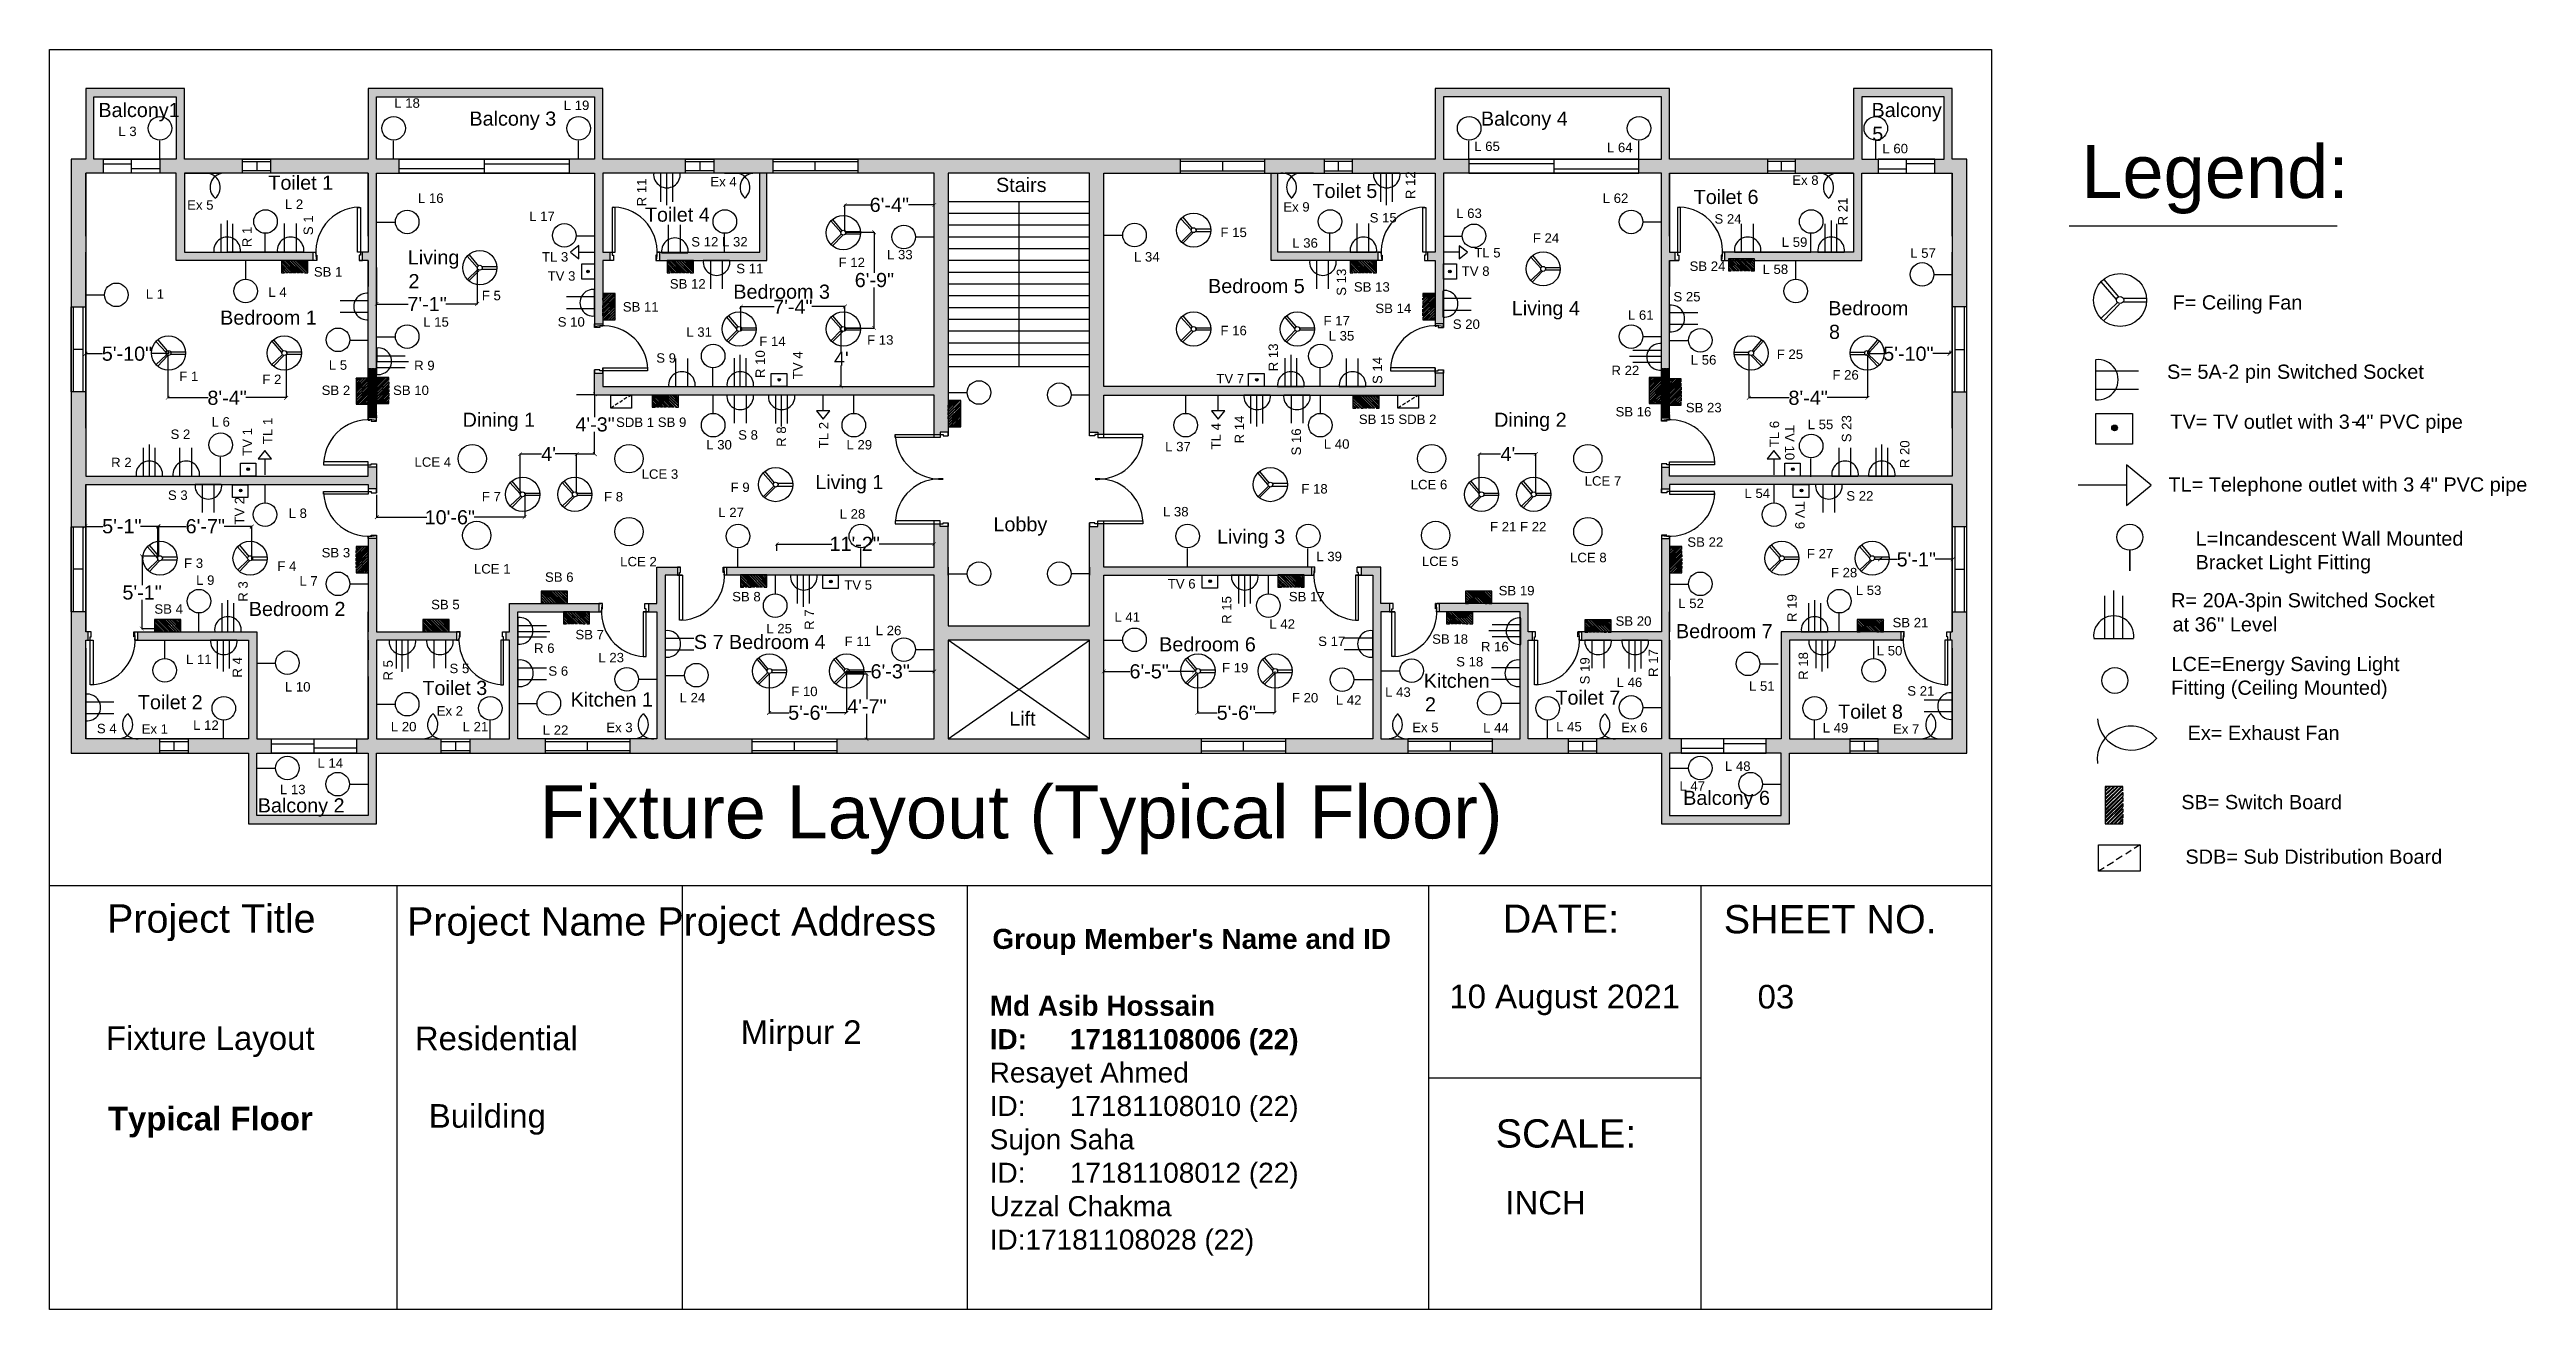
# Model space of a CAD drawing. Header units: inches. Extents: x 61 to 2163, y 256 to 1325.
import ezdxf

# ---------------------------------------------------------------- set-up
doc = ezdxf.new("R2010")
doc.units = ezdxf.units.IN
doc.header["$MEASUREMENT"] = 0
for name, color, linetype in [('PDF_0', 7, 'Continuous'), ('PDF_hatch', 3, 'Continuous'), ('PDF_PDF_Geometry', 7, 'Continuous'), ('PDF_PDF_Solid Fills', 7, 'Continuous'), ('PDF_Text', 7, 'Continuous')]:
    doc.layers.add(name, color=color, linetype=linetype)
for name, color, linetype, true_color in [('PDF_door', 140, 'Continuous', 0x00bfff), ('PDF_Layer1', 1, 'Continuous', 0xff0000), ('PDF_window', 180, 'Continuous', 0x3f00ff)]:
    doc.layers.add(name, color=color, linetype=linetype, true_color=true_color)
doc.styles.add('PDF Arial', font='arial.ttf')
doc.styles.add('PDF Arial Bold', font='arialbd.ttf')

msp = doc.modelspace()

# ---------------------------------------------------------------- texts
at = {"layer": 'PDF_Text', "attachment_point": 7}
for s, insert, char_height, style in [('L 18', (353.9, 1275.6), 8, 'PDF Arial'), ('Balcony1', (102.9, 1264.2), 12, 'PDF Arial'), ('Balcony 3', (417.7, 1256.9), 12, 'PDF Arial'), ('L 19', (497.7, 1273.7), 8, 'PDF Arial'), ('Balcony 4', (1275.9, 1256.9), 12, 'PDF Arial'), ('Balcony', (1607.3, 1264.2), 12, 'PDF Arial'), ('L 3', (119.8, 1251.6), 8, 'PDF Arial'), ('L 65', (1270.2, 1238.9), 8, 'PDF Arial'), ('L 64', (1382.8, 1237.9), 8, 'PDF Arial'), ('5', (1607.9, 1247.4), 12, 'PDF Arial'), ('L 60', (1616.5, 1237), 8, 'PDF Arial'), ('Legend:', (1785.2, 1185.6), 44.97, 'PDF Arial'), ('Toilet 1', (247.1, 1206), 12, 'PDF Arial'), ('L 2', (261.1, 1189.9), 8, 'PDF Arial'), ('L 16', (374, 1194.9), 8, 'PDF Arial'), ('Ex 4', (622.1, 1209), 8, 'PDF Arial'), ('Stairs', (864.5, 1204.1), 12, 'PDF Arial'), ('Toilet 5', (1133, 1199), 12, 'PDF Arial'), ('L 62', (1379.2, 1194.9), 8, 'PDF Arial'), ('Toilet 6', (1456.4, 1193.9), 12, 'PDF Arial'), ('Ex 8', (1540, 1210.2), 8, 'PDF Arial'), ('Ex 5', (178.2, 1189.1), 8, 'PDF Arial'), ('L 17', (468.4, 1179.7), 8, 'PDF Arial'), ('Toilet 4', (566.6, 1178.9), 12, 'PDF Arial'), ('Ex 9', (1108.2, 1187.5), 8, 'PDF Arial'), ('S 15', (1181.5, 1178.3), 8, 'PDF Arial'), ('L 63', (1254.9, 1182.1), 8, 'PDF Arial'), ('S 24', (1474, 1177.3), 8, 'PDF Arial'), ('S 12 L 32', (605.9, 1157.9), 8, 'PDF Arial'), ('F 15', (1054.9, 1165.9), 8, 'PDF Arial'), ('L 36', (1115.8, 1156.9), 8, 'PDF Arial'), ('TL 5', (1270.2, 1148.6), 8, 'PDF Arial'), ('F 24', (1319.9, 1161.2), 8, 'PDF Arial'), ('L 59', (1531.1, 1157.6), 8, 'PDF Arial'), ('L 57', (1640.1, 1148.3), 8, 'PDF Arial'), ('SB 1', (285.7, 1132.4), 8, 'PDF Arial'), ('Living', (365.4, 1139.2), 12, 'PDF Arial'), ('TL 3', (479.2, 1145.1), 8, 'PDF Arial'), ('TV 3', (484, 1128.9), 8, 'PDF Arial'), ('S 11', (644.1, 1135.2), 8, 'PDF Arial'), ('F 12', (730.9, 1140.5), 8, 'PDF Arial'), ('L 33', (772, 1147), 8, 'PDF Arial'), ('L 34', (981.5, 1145.1), 8, 'PDF Arial'), ('TV 8', (1259.6, 1133), 8, 'PDF Arial'), ('SB 24', (1452.9, 1137.2), 8, 'PDF Arial'), ('L 58', (1514.8, 1134.6), 8, 'PDF Arial'), ('L 1', (143.1, 1113.7), 8, 'PDF Arial'), ('L 4', (247.1, 1115.3), 8, 'PDF Arial'), ('2', (366, 1122.6), 12, 'PDF Arial'), ('F 5', (428.2, 1112.3), 8, 'PDF Arial'), ('SB 12', (587.7, 1122.2), 8, 'PDF Arial'), ('Bedroom 3', (641.6, 1113.5), 12, 'PDF Arial'), ('Bedroom 5', (1044.4, 1118.3), 12, 'PDF Arial'), ('SB 13', (1168.1, 1119.6), 8, 'PDF Arial'), ('S 25', (1439.2, 1111.3), 8, 'PDF Arial'), ('F= Ceiling Fan', (1862.7, 1100.9), 12.069, 'PDF Arial'), ('Bedroom 1', (206.2, 1091.5), 12, 'PDF Arial'), ('L 15', (378.5, 1089.9), 8, 'PDF Arial'), ('S 10', (492.6, 1089.9), 8, 'PDF Arial'), ('SB 11', (547.8, 1102.7), 8, 'PDF Arial'), ('F 17', (1142.3, 1091), 8, 'PDF Arial'), ('SB 14', (1186.3, 1101.4), 8, 'PDF Arial'), ('S 20', (1252, 1088), 8, 'PDF Arial'), ('Living 4', (1302.1, 1096.1), 12, 'PDF Arial'), ('L 61', (1400.6, 1095.7), 8, 'PDF Arial'), ('Bedroom', (1570.6, 1099.5), 12, 'PDF Arial'), ('L 31', (601.7, 1081.3), 8, 'PDF Arial'), ('F 14', (663.6, 1073.5), 8, 'PDF Arial'), ('F 13', (755.1, 1074.6), 8, 'PDF Arial'), ('F 16', (1054.9, 1082.6), 8, 'PDF Arial'), ('L 35', (1146.7, 1078.1), 8, 'PDF Arial'), ('8', (1571.2, 1079.4), 12, 'PDF Arial'), ('F 1', (171.5, 1043.8), 8, 'PDF Arial'), ('L 5', (298.4, 1053.3), 8, 'PDF Arial'), ('R 9', (370.8, 1053), 8, 'PDF Arial'), ('S 9', (576.2, 1059.3), 8, 'PDF Arial'), ('R 22', (1386.6, 1048.9), 8, 'PDF Arial'), ('L 56', (1453.9, 1057.7), 8, 'PDF Arial'), ('F 25', (1526.9, 1062.5), 8, 'PDF Arial'), ('F 26', (1574.1, 1045), 8, 'PDF Arial'), ('S= 5A-2 pin Switched Socket', (1858, 1042.1), 12.069, 'PDF Arial'), ('F 2', (242, 1041.3), 8, 'PDF Arial'), ('SB 2', (292.3, 1031.9), 8, 'PDF Arial'), ('SB 10', (352.9, 1031.9), 8, 'PDF Arial'), ('TV 7', (1051.4, 1041.9), 8, 'PDF Arial'), ('L 6', (198.9, 1005.1), 8, 'PDF Arial'), ('Dining 1', (411.9, 1001.4), 12, 'PDF Arial'), ('SDB 1 SB 9', (542.1, 1004.8), 8, 'PDF Arial'), ('SB 15 SDB 2', (1172.3, 1007.3), 8, 'PDF Arial'), ('Dining 2', (1287.1, 1001.4), 12, 'PDF Arial'), ('SB 16', (1390.1, 1013.7), 8, 'PDF Arial'), ('SB 23', (1449.7, 1017.2), 8, 'PDF Arial'), ('L 55', (1553.1, 1002.9), 8, 'PDF Arial'), ('TV= TV outlet with 3 4" PVC pipe', (1860.8, 999.7), 12.069, 'PDF Arial'), ('S 2', (164.1, 994.6), 8, 'PDF Arial'), ('L 30', (618.6, 985.7), 8, 'PDF Arial'), ('S 8', (645.7, 994), 8, 'PDF Arial'), ('L 29', (737.6, 985.7), 8, 'PDF Arial'), ('L 37', (1008, 984.1), 8, 'PDF Arial'), ('L 40', (1142.6, 986.3), 8, 'PDF Arial'), ('R 2', (113.7, 970.8), 8, 'PDF Arial'), ('LCE 4', (371.1, 971), 8, 'PDF Arial'), ('LCE 3', (563.8, 960.8), 8, 'PDF Arial'), ('S 3', (161.9, 942.9), 8, 'PDF Arial'), ('F 7', (428.2, 941.8), 8, 'PDF Arial'), ('F 8', (531.9, 941.6), 8, 'PDF Arial'), ('F 9', (639.3, 949.6), 8, 'PDF Arial'), ('Living 1', (711.1, 948.5), 12, 'PDF Arial'), ('F 18', (1123.5, 948.3), 8, 'PDF Arial'), ('LCE 6', (1216.3, 951.9), 8, 'PDF Arial'), ('LCE 7', (1363.9, 955), 8, 'PDF Arial'), ('L 54', (1499.5, 944.5), 8, 'PDF Arial'), ('S 22', (1585.9, 942.3), 8, 'PDF Arial'), ('TL= Telephone outlet with 3 4" PVC pipe', (1859.2, 946.4), 12.069, 'PDF Arial'), ('L 8', (264.3, 927.6), 8, 'PDF Arial'), ('L 27', (628.8, 928.4), 8, 'PDF Arial'), ('L 28', (731.8, 927), 8, 'PDF Arial'), ('Lobby', (862.3, 912.7), 12, 'PDF Arial'), ('L 38', (1006.1, 928.9), 8, 'PDF Arial'), ('Living 3', (1052, 902.2), 12, 'PDF Arial'), ('F 21 F 22', (1283.6, 916.3), 8, 'PDF Arial'), ('SB 22', (1451, 903.1), 8, 'PDF Arial'), ('L=Incandescent Wall Mounted', (1882.2, 904), 12.069, 'PDF Arial'), ('F 3', (175.6, 885.2), 8, 'PDF Arial'), ('F 4', (254.7, 882.8), 8, 'PDF Arial'), ('SB 3', (292.3, 894.1), 8, 'PDF Arial'), ('LCE 1', (421.5, 880.4), 8, 'PDF Arial'), ('LCE 2', (545.6, 886.5), 8, 'PDF Arial'), ('L 39', (1136.2, 890.9), 8, 'PDF Arial'), ('LCE 5', (1225.8, 886.8), 8, 'PDF Arial'), ('LCE 8', (1351.5, 890), 8, 'PDF Arial'), ('F 27', (1552.4, 893.3), 8, 'PDF Arial'), ('F 28', (1572.8, 877.2), 8, 'PDF Arial'), ('Bracket Light Fitting', (1882.2, 880.5), 12.069, 'PDF Arial'), ('L 9', (185.8, 870.8), 8, 'PDF Arial'), ('L 7', (273.5, 870.3), 8, 'PDF Arial'), ('SB 6', (481.8, 873.4), 8, 'PDF Arial'), ('SB 8', (640.6, 856.8), 8, 'PDF Arial'), ('TV 5', (735.7, 866.7), 8, 'PDF Arial'), ('TV 6', (1010.2, 867.7), 8, 'PDF Arial'), ('SB 17', (1112.9, 856.8), 8, 'PDF Arial'), ('SB 19', (1290.9, 861.9), 8, 'PDF Arial'), ('L 53', (1593.9, 862.2), 8, 'PDF Arial'), ('R= 20A-3pin Switched Socket', (1861.5, 848.2), 12.069, 'PDF Arial'), ('SB 4', (150.4, 846.3), 8, 'PDF Arial'), ('Bedroom 2', (230.5, 844.3), 12, 'PDF Arial'), ('SB 5', (385.2, 850.1), 8, 'PDF Arial'), ('L 41', (965, 839.7), 8, 'PDF Arial'), ('L 42', (1096.4, 833.7), 8, 'PDF Arial'), ('SB 20', (1390.1, 836.1), 8, 'PDF Arial'), ('L 52', (1443.3, 851.1), 8, 'PDF Arial'), ('SB 21', (1625.1, 834.8), 8, 'PDF Arial'), ("at 36'' Level", (1862.7, 831.2), 12.069, 'PDF Arial'), ('R 6', (472.5, 813.1), 8, 'PDF Arial'), ('SB 7', (507.6, 824.6), 8, 'PDF Arial'), ('S 7 Bedroom 4', (608.1, 816.3), 12, 'PDF Arial'), ('L 25', (669.6, 829.7), 8, 'PDF Arial'), ('F 11', (736, 819), 8, 'PDF Arial'), ('L 26', (762.4, 828.1), 8, 'PDF Arial'), ('Bedroom 6', (1002.9, 814.3), 12, 'PDF Arial'), ('S 17', (1137.8, 818.9), 8, 'PDF Arial'), ('SB 18', (1234.5, 820.8), 8, 'PDF Arial'), ('R 16', (1275.9, 814.4), 8, 'PDF Arial'), ('Bedroom 7', (1441.4, 825.5), 12, 'PDF Arial'), ('L 11', (177.2, 803.7), 8, 'PDF Arial'), ('S 5', (400.8, 795.9), 8, 'PDF Arial'), ('S 6', (484.7, 793.7), 8, 'PDF Arial'), ('L 23', (527.1, 805.1), 8, 'PDF Arial'), ('F 19', (1056.2, 796.5), 8, 'PDF Arial'), ('S 18', (1254.9, 801.6), 8, 'PDF Arial'), ('L 50', (1611.7, 810.9), 8, 'PDF Arial'), ('LCE=Energy Saving Light', (1861.8, 794.1), 12.069, 'PDF Arial'), ('Toilet 2', (136.4, 765.2), 12, 'PDF Arial'), ('L 10', (261.1, 780.3), 8, 'PDF Arial'), ('Toilet 3', (377.8, 777.3), 12, 'PDF Arial'), ('Kitchen 1', (503.5, 767.5), 12, 'PDF Arial'), ('L 24', (596, 771.2), 8, 'PDF Arial'), ('F 10', (690.7, 776.4), 8, 'PDF Arial'), ('F 20', (1115.5, 771), 8, 'PDF Arial'), ('L 43', (1194.6, 775.8), 8, 'PDF Arial'), ('Kitchen', (1227.4, 783.4), 12, 'PDF Arial'), ('Toilet 7', (1339.1, 769.1), 12, 'PDF Arial'), ('L 46', (1391, 784.1), 8, 'PDF Arial'), ('L 51', (1503.3, 780.9), 8, 'PDF Arial'), ('S 21', (1637.6, 776.8), 8, 'PDF Arial'), ('Fitting (Ceiling Mounted)', (1861.5, 774), 12.069, 'PDF Arial'), ('Ex 2', (389.9, 760), 8, 'PDF Arial'), ('Lift', (875.7, 751.3), 12, 'PDF Arial'), ('L 42', (1152.8, 769.2), 8, 'PDF Arial'), ('2', (1228.4, 763.5), 12, 'PDF Arial'), ('Toilet 8', (1578.9, 757.2), 12, 'PDF Arial'), ('S 4', (101.6, 744.9), 8, 'PDF Arial'), ('Ex 1', (139.6, 744.7), 8, 'PDF Arial'), ('L 12', (183.3, 747.9), 8, 'PDF Arial'), ('L 20', (351, 746.5), 8, 'PDF Arial'), ('L 21', (411.9, 746.6), 8, 'PDF Arial'), ('L 22', (479.9, 743.7), 8, 'PDF Arial'), ('Ex 3', (533.8, 745.8), 8, 'PDF Arial'), ('Ex 5', (1217.6, 745.8), 8, 'PDF Arial'), ('L 44', (1277.8, 745.6), 8, 'PDF Arial'), ('L 45', (1339.7, 746.5), 8, 'PDF Arial'), ('Ex 6', (1394.9, 745.8), 8, 'PDF Arial'), ('L 49', (1565.8, 745.5), 8, 'PDF Arial'), ('Ex 7', (1625.5, 744.7), 8, 'PDF Arial'), ('Ex= Exhaust Fan', (1875.5, 739.1), 12.069, 'PDF Arial'), ('L 14', (288.8, 715.7), 8, 'PDF Arial'), ('L 48', (1482.9, 713), 8, 'PDF Arial'), ('L 13', (256.9, 693.2), 8, 'PDF Arial'), ('Fixture Layout (Typical Floor)', (477.3, 642.2), 44.973, 'PDF Arial'), ('L 47', (1444.3, 696.2), 8, 'PDF Arial'), ('Balcony 6', (1447.5, 680.6), 12, 'PDF Arial'), ('Balcony 2', (238.1, 674.2), 12, 'PDF Arial'), ('SB= Switch Board', (1870.1, 680.4), 12.069, 'PDF Arial'), ('SDB= Sub Distribution Board', (1873.6, 634.1), 12.069, 'PDF Arial'), ('Project Title', (110.2, 568.6), 23.999, 'PDF Arial'), ('Project Name Project Address', (364.7, 566.1), 23.999, 'PDF Arial'), ('DATE:', (1294.4, 575.7), 24, 'PDF Arial'), ('SHEET NO.', (1481.9, 574.9), 24, 'PDF Arial'), ("Group Member's Name and ID", (861.4, 556.9), 16.999, 'PDF Arial Bold'), ('10 August 2021', (1249.1, 505.7), 19.999, 'PDF Arial'), ('03', (1510.6, 511.2), 20, 'PDF Arial'), ('{\\fArial|b1|i0|c0|p34;Md Asib Hossain\\PID:^I17181108006 (22)}\\PResayet Ahmed\\PID:^I17181108010 (22)\\PSujon Saha\\PID:^I17181108012 (22)\\PUzzal Chakma\\PID:17181108028 (22)', (859.1, 301.8), 16.999, 'PDF Arial'), ('Fixture Layout', (109.3, 470.3), 19.999, 'PDF Arial'), ('Residential', (371.4, 475.8), 19.999, 'PDF Arial'), ('Mirpur 2', (647.9, 475.4), 20, 'PDF Arial'), ('Typical Floor', (110.9, 402), 19.999, 'PDF Arial Bold'), ('Building', (383.2, 404.3), 20, 'PDF Arial'), ('SCALE:', (1288.4, 393.1), 24, 'PDF Arial'), ('INCH', (1296.6, 336.4), 20, 'PDF Arial')]:
    msp.add_mtext(s, dxfattribs=dict(at, insert=insert, char_height=char_height, style=style))
at = {"layer": 'PDF_Text', "char_height": 8, "attachment_point": 7, "style": 'PDF Arial'}
for s, insert, rotation in [('R 12', (1220.1, 1198.2), 90), ('R 11', (567.9, 1192.1), 90), ('R 21', (1586.9, 1175.9), 90), ('S 1', (285.1, 1167.6), 90), ('R 1', (233, 1157.4), 90), ('S 13', (1161.6, 1116.2), 90), ('R 13', (1103.8, 1052.1), 90), ('R 10', (668.5, 1046.4), 90), ('TV 4', (700.3, 1045.4), 90), ('S 14', (1192.2, 1041.3), 90), ('TL 1', (250.6, 990.3), 90), ('R 14', (1075, 990.9), 90), ('TL 6', (1529, 987.7), 90), ('S 23', (1590.2, 991.9), 90), ('TV 1', (233.3, 980.4), 90), ('R 8', (686.4, 988), 90), ('TL 2', (722.3, 986.8), 90), ('TL 4', (1055.2, 985.8), 90), ('S 16', (1123.3, 980.7), 90), ('TV 10', (1533.8, 1006.5), 270), ('R 20', (1639.6, 969.9), 90), ('TV 2', (226.6, 922), 90), ('TV 9', (1542.4, 941.8), 270), ('R 3', (229.7, 856.6), 90), ('R 19', (1543.9, 839.4), 90), ('R 7', (710.1, 832.7), 90), ('R 15', (1064.3, 837.8), 90), ('R 4', (224.7, 792.2), 90), ('R 5', (352.8, 789.7), 90), ('S 19', (1368.2, 786.5), 90), ('R 17', (1426.1, 792.8), 90), ('R 18', (1553.5, 790.3), 90)]:
    msp.add_mtext(s, dxfattribs=dict(at, insert=insert, rotation=rotation))
at = {"layer": 'PDF_Text', "color": 100, "true_color": 0x00ff3f, "char_height": 12, "attachment_point": 7, "style": 'PDF Arial'}
for s, insert in [('6\'-4"', (757.3, 1187.2)), ('6\'-9"', (744.6, 1123.4)), ('7\'-1"', (365.1, 1103.2)), ('7\'-4"', (675.4, 1100.9)), ('5\'-10"', (105.8, 1060.9)), ('5\'-10"', (1617.2, 1060.9)), ("4'", (727, 1056.9)), ('8\'-4"', (195.4, 1023.5)), ('8\'-4"', (1536.8, 1023.5)), ('4\'-3"', (507.6, 1000.9)), ("4'", (478.6, 975.9)), ("4'", (1292.5, 975.9)), ('5\'-1"', (106.1, 914.5)), ('6\'-7"', (176.9, 914.5)), ('10\'-6"', (379.7, 922.1)), ('11\'-2"', (723.2, 899.7)), ('5\'-1"', (1628.6, 886.4)), ('5\'-1"', (123.3, 858.3)), ('6\'-3"', (758, 791.4)), ('6\'-5"', (977.7, 791.4)), ('5\'-6"', (688.1, 756.3)), ('4\'-7"', (738.2, 761.9)), ('5\'-6"', (1051.7, 756.3))]:
    msp.add_mtext(s, dxfattribs=dict(at, insert=insert))

# ---------------------------------------------------------------- hatches: boundary and pattern name
at = {"layer": 'PDF_0', "true_color": 0x00ff3f, "transparency": 33554559}
for points in [[(737.9, 1194.7), (737.6, 1195), (734.4, 1191.8), (734.7, 1191.5)], [(810.3, 1191.8), (810.6, 1191.5), (813.8, 1194.7), (813.5, 1195)], [(762.4, 1168.2), (762.8, 1168.5), (759.6, 1172.1), (759.3, 1171.7)], [(340.8, 1110.8), (340.5, 1111.1), (337.3, 1107.9), (337.6, 1107.6)], [(422.5, 1107.9), (422.8, 1107.6), (426, 1110.8), (425.7, 1111.1)], [(649.9, 1108.6), (649.5, 1108.9), (646.4, 1105.7), (646.7, 1105.1)], [(734.4, 1105.7), (734.7, 1105.1), (738.2, 1108.6), (737.6, 1108.9)], [(734.4, 1085), (734.7, 1085.3), (731.5, 1088.5), (731.2, 1088.2)], [(759.6, 1090.7), (759.3, 1090.4), (762.4, 1087.2), (762.8, 1087.5)], [(93.7, 1068.4), (93.3, 1069), (90.1, 1065.5), (90.5, 1065.2)], [(160.6, 1065.5), (161, 1065.2), (164.1, 1068.4), (163.8, 1069)], [(1605.4, 1068.4), (1605, 1069), (1601.9, 1065.5), (1602.2, 1065.2)], [(1671.7, 1065.5), (1672, 1065.2), (1675.5, 1068.4), (1674.9, 1069)], [(163.5, 1031.1), (163.2, 1031.4), (160, 1028.2), (160.3, 1027.9)], [(260.5, 1028.2), (260.8, 1027.9), (264, 1031.1), (263.6, 1031.4)], [(525.5, 1030.8), (525.8, 1031.1), (522.6, 1034.3), (522.3, 1034)], [(731.5, 1041), (731.2, 1040.7), (734.4, 1037.5), (734.7, 1037.8)], [(1505.2, 1031.1), (1504.9, 1031.4), (1501.4, 1028.2), (1502, 1027.9)], [(1601.9, 1028.2), (1602.2, 1027.9), (1605.7, 1031.1), (1605.4, 1031.4)], [(462.3, 983.2), (462, 983.6), (458.8, 980.4), (459.1, 980.1)], [(507, 980.4), (507.3, 980.1), (510.5, 983.2), (510.2, 983.6)], [(522.6, 983.6), (522.3, 983.2), (525.5, 980.1), (525.8, 980.4)], [(1276.2, 983.2), (1275.9, 983.6), (1272.7, 980.4), (1273, 980.1)], [(1320.6, 980.4), (1320.9, 980.1), (1324.4, 983.2), (1323.8, 983.6)], [(340.8, 929.7), (340.5, 930.3), (337.3, 926.8), (337.6, 926.5)], [(462.7, 926.8), (463, 926.5), (466.2, 929.7), (465.8, 930.3)], [(93.7, 922), (93.3, 922.3), (90.1, 919.1), (90.5, 918.8)], [(155.8, 922), (155.5, 922.3), (155.2, 922), (154.9, 922.3), (151.7, 919.1), (152, 918.8), (152.3, 919.1), (152.7, 918.5)], [(231.1, 919.1), (231.8, 918.5), (234.9, 922), (234.6, 922.3)], [(680.2, 907), (679.8, 907.3), (676.7, 904.2), (677, 903.8)], [(810.3, 904.2), (810.6, 903.8), (813.8, 907), (813.5, 907.3)], [(141.2, 893.3), (141.5, 893.9), (138.3, 897.1), (138, 896.8)], [(1616.5, 893.9), (1615.9, 894.3), (1612.7, 891.1), (1613, 890.8)], [(1674.3, 891.1), (1674.6, 890.8), (1677.8, 893.9), (1677.4, 894.3)], [(138.3, 835.6), (138, 835.3), (141.2, 832.1), (141.5, 832.4)], [(739.2, 798.9), (738.5, 799.2), (735.3, 796), (735.7, 795.7)], [(810.3, 796), (810.6, 795.7), (813.8, 798.9), (813.5, 799.2)], [(957.6, 798.9), (957.3, 799.2), (954.1, 796), (954.4, 795.7)], [(1030.7, 796), (1031, 795.7), (1034.2, 798.9), (1033.8, 799.2)], [(756.1, 793.8), (756.4, 794.1), (753.2, 797.3), (752.9, 797)], [(673.8, 763.8), (673.5, 764.1), (670, 761), (670.6, 760.6)], [(735.7, 761), (736, 760.6), (739.5, 763.8), (738.8, 764.1)], [(1037, 763.8), (1036.7, 764.1), (1033.5, 761), (1033.8, 760.6)], [(1099.2, 761), (1099.5, 760.6), (1102.7, 763.8), (1102.4, 764.1)], [(753.2, 741.8), (752.9, 741.5), (756.1, 738.3), (756.4, 738.6)]]:
    msp.add_hatch(color=100, dxfattribs=at).paths.add_polyline_path(points)
at = {"layer": 'PDF_hatch', "transparency": 33554559}
for points in [[(175.9, 1292), (92.1, 1292), (92.1, 1232), (79.9, 1232), (79.9, 1106.7), (92.1, 1106.7), (92.1, 1220.2), (107.1, 1220.2), (107.1, 1232), (99.1, 1232), (99.1, 1284.9), (168.9, 1284.9), (168.9, 1232), (154.9, 1232), (154.9, 1220.2), (168.9, 1220.2), (168.9, 1146.2), (285, 1146.2), (285, 1153.2), (175.9, 1153.2), (175.9, 1220.2), (225.1, 1220.2), (225.1, 1232), (175.9, 1232)], [(338.9, 1012.6), (338.9, 1220.2), (358, 1220.2), (358, 1232), (338.9, 1232), (338.9, 1284.9), (523.9, 1284.9), (523.9, 1232), (502.2, 1232), (502.2, 1220.2), (523.9, 1220.2), (523.9, 1092.3), (530.9, 1092.3), (530.9, 1146.2), (537, 1146.2), (537, 1153.2), (530.9, 1153.2), (530.9, 1220.2), (601.1, 1220.2), (601.1, 1232), (530.9, 1232), (530.9, 1292), (331.9, 1292), (331.9, 1232), (249, 1232), (249, 1220.2), (331.9, 1220.2), (331.9, 1153.2), (327.1, 1153.2), (327.1, 1146.2), (331.9, 1146.2), (331.9, 1012.6)], [(1436, 1012.6), (1436, 1146.2), (1440.8, 1146.2), (1440.8, 1153.2), (1436, 1153.2), (1436, 1220.2), (1518.9, 1220.2), (1518.9, 1232), (1436, 1232), (1436, 1292), (1237, 1292), (1237, 1232), (1166.8, 1232), (1166.8, 1220.2), (1237, 1220.2), (1237, 1153.2), (1230.9, 1153.2), (1230.9, 1146.2), (1237, 1146.2), (1237, 1092.3), (1244, 1092.3), (1244, 1220.2), (1265.7, 1220.2), (1265.7, 1232), (1244, 1232), (1244, 1284.9), (1429, 1284.9), (1429, 1232), (1409.9, 1232), (1409.9, 1220.2), (1429, 1220.2), (1429, 1012.6)], [(1675.8, 1292), (1592, 1292), (1592, 1232), (1542.9, 1232), (1542.9, 1220.2), (1592, 1220.2), (1592, 1153.2), (1482.9, 1153.2), (1482.9, 1146.2), (1599, 1146.2), (1599, 1220.2), (1613, 1220.2), (1613, 1232), (1599, 1232), (1599, 1284.9), (1668.8, 1284.9), (1668.8, 1232), (1660.9, 1232), (1660.9, 1220.2), (1675.8, 1220.2), (1675.8, 1106.7), (1688, 1106.7), (1688, 1232), (1675.8, 1232)], [(956, 998.6), (956, 1032), (1244, 1032), (1244, 1050.5), (1237, 1050.5), (1237, 1039.1), (956, 1039.1), (956, 1220.2), (1020.8, 1220.2), (1020.8, 1232), (747.1, 1232), (747.1, 1220.2), (811.9, 1220.2), (811.9, 1039.1), (530.9, 1039.1), (530.9, 1050.5), (523.9, 1050.5), (523.9, 1032), (811.9, 1032), (811.9, 998.6), (817, 998.6), (817, 1000.5), (824, 1000.5), (824, 1220.2), (943.9, 1220.2), (943.9, 1000.5), (950.9, 1000.5), (950.9, 998.6)], [(675.4, 1232), (625, 1232), (625, 1220.2), (664.2, 1220.2), (664.2, 1153.2), (579.1, 1153.2), (579.1, 1146.2), (670, 1146.2), (670, 1220.2), (675.4, 1220.2)], [(1142.9, 1232), (1092.5, 1232), (1092.5, 1220.2), (1098, 1220.2), (1098, 1146.2), (1188.8, 1146.2), (1188.8, 1153.2), (1103.7, 1153.2), (1103.7, 1220.2), (1142.9, 1220.2)], [(338.9, 970.8), (331.9, 970.8), (331.9, 963.2), (92.1, 963.2), (92.1, 1034.6), (79.9, 1034.6), (79.9, 920.1), (92.1, 920.1), (92.1, 956.1), (331.9, 956.1), (331.9, 952.3), (338.9, 952.3)], [(1688, 1034.6), (1675.8, 1034.6), (1675.8, 963.2), (1436, 963.2), (1436, 970.8), (1429, 970.8), (1429, 952.3), (1436, 952.3), (1436, 956.1), (1675.8, 956.1), (1675.8, 920.1), (1688, 920.1)], [(338.9, 910.2), (331.9, 910.2), (331.9, 740.2), (322, 740.2), (322, 728.1), (331.9, 728.1), (331.9, 675.2), (237.2, 675.2), (237.2, 728.1), (249.9, 728.1), (249.9, 740.2), (237.2, 740.2), (237.2, 831.1), (136.1, 831.1), (136.1, 824.1), (230.2, 824.1), (230.2, 740.2), (179.1, 740.2), (179.1, 728.1), (230.2, 728.1), (230.2, 668.1), (338.9, 668.1), (338.9, 728.1), (393.8, 728.1), (393.8, 740.2), (338.9, 740.2), (338.9, 824.1), (406.8, 824.1), (406.8, 831.1), (338.9, 831.1)], [(1436, 910.2), (1429, 910.2), (1429, 831.1), (1361.1, 831.1), (1361.1, 824.1), (1429, 824.1), (1429, 740.2), (1374.1, 740.2), (1374.1, 728.1), (1429, 728.1), (1429, 668.1), (1537.8, 668.1), (1537.8, 728.1), (1588.8, 728.1), (1588.8, 740.2), (1537.8, 740.2), (1537.8, 824.1), (1632.2, 824.1), (1632.2, 831.1), (1530.7, 831.1), (1530.7, 740.2), (1518, 740.2), (1518, 728.1), (1530.7, 728.1), (1530.7, 675.2), (1436, 675.2), (1436, 728.1), (1445.9, 728.1), (1445.9, 740.2), (1436, 740.2)], [(594.1, 886), (576.8, 886), (576.8, 855), (569.5, 855), (569.5, 848), (576.8, 848), (576.8, 740.2), (553.9, 740.2), (553.9, 728.1), (657.5, 728.1), (657.5, 740.2), (583.8, 740.2), (583.8, 879), (594.1, 879)], [(1191.1, 886), (1174.2, 886), (1174.2, 879), (1184.1, 879), (1184.1, 740.2), (1110.4, 740.2), (1110.4, 728.1), (1214, 728.1), (1214, 740.2), (1191.1, 740.2), (1191.1, 848), (1198.4, 848), (1198.4, 855), (1191.1, 855)], [(92.1, 848), (79.9, 848), (79.9, 728.1), (154.9, 728.1), (154.9, 740.2), (92.1, 740.2), (92.1, 824.1), (94, 824.1), (94, 831.1), (92.1, 831.1)], [(527.4, 855), (451.8, 855), (451.8, 831.1), (448.6, 831.1), (448.6, 824.1), (451.8, 824.1), (451.8, 740.2), (418, 740.2), (418, 728.1), (482.1, 728.1), (482.1, 740.2), (458.8, 740.2), (458.8, 848), (527.4, 848)], [(1316.1, 855), (1240.5, 855), (1240.5, 848), (1309.1, 848), (1309.1, 740.2), (1285.8, 740.2), (1285.8, 728.1), (1349.9, 728.1), (1349.9, 740.2), (1316.1, 740.2), (1316.1, 824.1), (1319.3, 824.1), (1319.3, 831.1), (1316.1, 831.1)], [(1688, 848), (1675.8, 848), (1675.8, 831.1), (1673.9, 831.1), (1673.9, 824.1), (1675.8, 824.1), (1675.8, 740.2), (1613, 740.2), (1613, 728.1), (1688, 728.1)]]:
    msp.add_hatch(color=256, dxfattribs=at).paths.add_polyline_path(points)
h = msp.add_hatch(color=256, dxfattribs=at)
h.paths.add_polyline_path([(811.9, 922.7), (811.9, 886), (635.8, 886), (635.8, 879), (811.9, 879), (811.9, 740.2), (729.3, 740.2), (729.3, 728.1), (1038.6, 728.1), (1038.6, 740.2), (956, 740.2), (956, 879), (1132.1, 879), (1132.1, 886), (956, 886), (956, 922.7), (950.9, 922.7), (950.9, 920.4), (943.9, 920.4), (943.9, 836.2), (824, 836.2), (824, 920.4), (817, 920.4), (817, 922.7)])
h.paths.add_polyline_path([(824, 740.2), (824, 824.1), (943.9, 824.1), (943.9, 740.2)], flags=0)
at = {"layer": 'PDF_PDF_Solid Fills', "transparency": 33554559}
for points in [[(517.8, 1137.6), (517.2, 1137), (517.2, 1136.3), (517.5, 1136), (517.8, 1136), (517.8, 1135.7), (518.5, 1135.7), (518.8, 1136), (519.1, 1136), (519.1, 1137.3), (518.8, 1137.6)], [(1248.8, 1137.6), (1248.5, 1137.3), (1248.5, 1136), (1248.8, 1136), (1249.1, 1135.7), (1249.8, 1135.7), (1250.4, 1136.3), (1250.4, 1137), (1250.1, 1137.3), (1250.1, 1137.6)], [(681.1, 1045.4), (680.8, 1045.8), (679.8, 1045.8), (679.5, 1045.4), (679.5, 1045.1), (679.2, 1044.8), (679.5, 1044.5), (679.5, 1044.2), (679.8, 1043.8), (680.8, 1043.8), (681.1, 1044.2), (681.1, 1044.5), (681.4, 1044.8), (681.1, 1045.1)], [(1086.2, 1045.4), (1086.2, 1045.8), (1084.9, 1045.8), (1084.6, 1045.4), (1084.6, 1044.2), (1084.9, 1043.8), (1086.2, 1043.8), (1086.2, 1044.2), (1086.5, 1044.5), (1086.5, 1045.1)], [(1814.6, 1005.9), (1813.9, 1006.2), (1812.3, 1006.2), (1811.7, 1005.9), (1810.8, 1004), (1811.1, 1003), (1811.4, 1002.4), (1812.3, 1001.4), (1813.9, 1001.4), (1814.6, 1002.1), (1815.2, 1002.4), (1815.5, 1003), (1815.5, 1004.6), (1815.2, 1005.3)], [(230.5, 969.5), (230.2, 969.9), (229.5, 969.9), (228.9, 969.2), (228.9, 968.6), (229.2, 968.3), (229.2, 967.9), (230.5, 967.9), (230.8, 968.3), (230.8, 969.5)], [(1540.6, 969.5), (1540.3, 969.9), (1539.7, 969.9), (1539.7, 969.5), (1539.3, 969.5), (1539, 969.2), (1539, 968.6), (1539.7, 967.9), (1540.6, 967.9), (1540.9, 968.3), (1540.9, 968.6), (1541.3, 968.9), (1540.9, 969.2), (1540.9, 969.5)], [(223.8, 951.4), (223.8, 951.7), (223.1, 951.7), (222.2, 950.7), (222.5, 950.4), (222.5, 950.1), (222.8, 949.8), (223.8, 949.8), (224.4, 950.4), (224.4, 951), (224.1, 951)], [(1548.6, 951), (1548, 951.7), (1547, 951.7), (1546.7, 951.4), (1546.7, 951), (1546.4, 950.7), (1546.7, 950.4), (1546.7, 950.1), (1547, 950.1), (1547.3, 949.8), (1548, 949.8), (1548, 950.1), (1548.3, 950.1), (1548.6, 950.4)], [(724.8, 874.2), (724.8, 874.5), (723.5, 874.5), (723.2, 874.2), (723.2, 872.9), (723.5, 872.9), (723.9, 872.6), (724.5, 872.6), (725.1, 873.2), (725.1, 873.9)], [(1046.6, 874.5), (1046.3, 874.8), (1045.6, 874.8), (1045, 874.2), (1045, 873.2), (1045.3, 872.9), (1046.6, 872.9), (1046.6, 873.2), (1046.9, 873.5), (1046.9, 874.2), (1046.6, 874.2)]]:
    msp.add_hatch(color=256, dxfattribs=at).paths.add_polyline_path(points)

# ---------------------------------------------------------------- linework, layer by layer
at = {"layer": 'PDF_0', "lineweight": 25}
for points in [[(61.4, 1325.1), (1709, 1325.1), (1709, 256.1), (61.4, 256.1)], [(1592, 1292), (1592, 1232), (1436, 1232), (1436, 1292), (1237, 1292), (1237, 1232), (943.9, 1232), (824, 1232), (530.9, 1232), (530.9, 1292), (331.9, 1292), (331.9, 1232), (175.9, 1232), (175.9, 1292), (92.1, 1292), (92.1, 1232), (79.9, 1232), (79.9, 728.1), (230.2, 728.1), (230.2, 668.1), (338.9, 668.1), (338.9, 728.1), (824, 728.1), (943.9, 728.1), (1429, 728.1), (1429, 668.1), (1537.8, 668.1), (1537.8, 728.1), (1688, 728.1), (1688, 1232), (1675.8, 1232), (1675.8, 1292)], [(168.9, 1284.9), (168.9, 1232), (99.1, 1232), (99.1, 1284.9)], [(523.9, 1284.9), (523.9, 1232), (338.9, 1232), (338.9, 1284.9)], [(1244, 1284.9), (1244, 1232), (1429, 1232), (1429, 1284.9)], [(1599, 1284.9), (1599, 1232), (1668.8, 1232), (1668.8, 1284.9)], [(175.9, 1220.2), (205, 1220.2)], [(1592, 1220.2), (1562.9, 1220.2)], [(331.9, 824.1), (331.9, 807.2)], [(824, 824.1), (824, 740.2), (943.9, 740.2), (943.9, 824.1)], [(1436, 824.1), (1436, 807.2)], [(331.9, 675.2), (237.2, 675.2), (237.2, 728.1), (331.9, 728.1)], [(1436, 675.2), (1530.7, 675.2), (1530.7, 728.1), (1436, 728.1)]]:
    msp.add_lwpolyline(points, close=True, dxfattribs=at)
for points in [[(288.2, 1146.2), (277, 1146.2), (168.9, 1146.2), (168.9, 1153.2), (168.9, 1160.2), (168.9, 1220.2), (92.1, 1220.2), (92.1, 1166.9), (92.1, 1220.2), (92.1, 1166.9), (92.1, 1160.2), (92.1, 1153.2)], [(175.9, 1220.2), (175.9, 1160.2), (175.9, 1153.2), (277, 1153.2), (212, 1153.2)], [(331.9, 1220.2), (331.9, 1166.9), (331.9, 1220.2), (212, 1220.2), (205, 1220.2)], [(338.9, 1009.7), (338.9, 1153.2), (338.9, 1160.2), (338.9, 1166.9), (338.9, 1220.2), (523.9, 1220.2), (523.9, 1166.9), (523.9, 1160.2), (523.9, 1153.2), (523.9, 1089.4)], [(530.9, 1055), (530.9, 1039.1), (811.9, 1039.1), (811.9, 1220.2), (634.2, 1220.2), (658.2, 1220.2)], [(634.2, 1220.2), (627.2, 1220.2), (620.2, 1220.2), (613.2, 1220.2), (530.9, 1220.2), (530.9, 1166.9), (530.9, 1160.2), (530.9, 1153.2), (541.4, 1153.2)], [(575.9, 1146.2), (579.4, 1146.2), (581.9, 1146.2), (620.2, 1146.2), (627.2, 1146.2), (634.2, 1146.2), (658.2, 1146.2), (670, 1146.2), (670, 1153.2), (670, 1220.2)], [(576.8, 1153.2), (579.4, 1153.2), (581.9, 1153.2), (620.2, 1153.2), (627.2, 1153.2), (634.2, 1153.2), (651.1, 1153.2), (664.2, 1153.2), (664.2, 1220.2)], [(943.9, 997.3), (943.9, 1220.2), (824, 1220.2), (824, 997.3)], [(1237, 1055), (1237, 1039.1), (956, 1039.1), (956, 1220.2), (1133.7, 1220.2), (1109.8, 1220.2)], [(1192, 1146.2), (1188.5, 1146.2), (1186, 1146.2), (1147.7, 1146.2), (1140.7, 1146.2), (1133.7, 1146.2), (1109.8, 1146.2), (1098, 1146.2), (1098, 1153.2), (1098, 1220.2)], [(1191.1, 1153.2), (1188.5, 1153.2), (1186, 1153.2), (1147.7, 1153.2), (1140.7, 1153.2), (1133.7, 1153.2), (1116.8, 1153.2), (1103.7, 1153.2), (1103.7, 1220.2)], [(1133.7, 1220.2), (1140.7, 1220.2), (1147.7, 1220.2), (1154.7, 1220.2), (1237, 1220.2), (1237, 1166.9), (1237, 1160.2), (1237, 1153.2), (1226.5, 1153.2)], [(1429, 1009.7), (1429, 1153.2), (1429, 1160.2), (1429, 1166.9), (1429, 1220.2), (1244, 1220.2), (1244, 1166.9), (1244, 1160.2), (1244, 1153.2), (1244, 1089.4)], [(1436, 1220.2), (1436, 1166.9), (1436, 1220.2), (1555.9, 1220.2), (1562.9, 1220.2)], [(1479.7, 1146.2), (1490.9, 1146.2), (1599, 1146.2), (1599, 1153.2), (1599, 1160.2), (1599, 1220.2), (1675.8, 1220.2), (1675.8, 1166.9), (1675.8, 1220.2), (1675.8, 1166.9), (1675.8, 1160.2), (1675.8, 1153.2)], [(1592, 1220.2), (1592, 1160.2), (1592, 1153.2), (1490.9, 1153.2), (1555.9, 1153.2)], [(943.9, 1196), (824, 1196)], [(943.9, 1186.1), (824, 1186.1)], [(884, 1056), (884, 1196)], [(331.9, 1166.9), (331.9, 1160.2), (331.9, 1153.2), (322.6, 1153.2)], [(943.9, 1176.2), (824, 1176.2)], [(943.9, 1166), (824, 1166)], [(943.9, 1156.1), (824, 1156.1)], [(1436, 1166.9), (1436, 1160.2), (1436, 1153.2), (1445.3, 1153.2)], [(92.1, 1004), (92.1, 1153.2), (92.1, 963.2), (331.9, 963.2), (331.9, 975.3)], [(277, 1153.2), (286.6, 1153.2), (287.2, 1153.2)], [(331.9, 1010.7), (331.9, 1146.2), (324.2, 1146.2)], [(331.9, 1146.2), (331.9, 1124.2)], [(539.8, 1146.2), (530.9, 1146.2), (530.9, 1090.4)], [(943.9, 1146.2), (824, 1146.2)], [(943.9, 1136), (824, 1136)], [(1228.1, 1146.2), (1237, 1146.2), (1237, 1090.4)], [(1675.8, 1004), (1675.8, 1153.2), (1675.8, 963.2), (1436, 963.2), (1436, 975.3)], [(1436, 1010.7), (1436, 1146.2), (1443.7, 1146.2)], [(1436, 1146.2), (1436, 1124.2)], [(1490.9, 1153.2), (1481.3, 1153.2), (1480.7, 1153.2)], [(943.9, 1126.1), (824, 1126.1)], [(943.9, 1116.2), (824, 1116.2)], [(943.9, 1106), (824, 1106)], [(943.9, 1096.1), (824, 1096.1)], [(943.9, 1086.3), (824, 1086.3)], [(943.9, 1076.1), (824, 1076.1)], [(811.9, 996), (811.9, 1032), (523.9, 1032), (523.9, 1053.4)], [(943.9, 1066.2), (824, 1066.2)], [(943.9, 1056), (824, 1056)], [(956, 996), (956, 1032), (1244, 1032), (1244, 1053.4)], [(338.9, 973.7), (338.9, 956.1), (338.9, 949.1)], [(1429, 973.7), (1429, 956.1), (1429, 949.1)], [(92.1, 956.1), (92.1, 831.1), (92.1, 884.1)], [(96.8, 831.1), (92.1, 831.1), (92.1, 956.1), (331.9, 956.1), (331.9, 947.8)], [(811.9, 960.3), (811.9, 960.6)], [(956, 960.3), (956, 960.6)], [(1671.1, 831.1), (1675.8, 831.1), (1675.8, 956.1), (1436, 956.1), (1436, 947.8)], [(1675.8, 956.1), (1675.8, 831.1), (1675.8, 884.1)], [(633, 886), (811.9, 886), (811.9, 925.2)], [(1134.9, 886), (956, 886), (956, 925.2)], [(331.9, 912.1), (331.9, 831.1), (331.9, 848)], [(338.9, 913.1), (338.9, 831.1), (409.7, 831.1)], [(824, 886), (824, 923.6)], [(943.9, 886), (943.9, 923.6)], [(1429, 913.1), (1429, 831.1), (1358.2, 831.1)], [(1436, 912.1), (1436, 831.1), (1436, 848)], [(566.6, 855), (576.8, 855), (576.8, 886), (583.8, 886), (596.9, 886)], [(824, 879), (824, 886), (824, 874.2), (824, 836.2), (943.9, 836.2), (943.9, 874.2), (943.9, 886), (943.9, 879)], [(1201.3, 855), (1191.1, 855), (1191.1, 886), (1184.1, 886), (1171, 886)], [(598.5, 879), (583.8, 879), (583.8, 848), (583.8, 740.2), (811.9, 740.2), (811.9, 879), (633.9, 879)], [(1169.4, 879), (1184.1, 879), (1184.1, 848), (1184.1, 740.2), (956, 740.2), (956, 879), (1134, 879)], [(445.8, 831.1), (451.8, 831.1), (451.8, 848), (451.8, 855), (529.3, 855)], [(565, 848), (565.3, 848), (576.8, 848), (576.8, 841), (576.8, 740.2), (458.8, 740.2), (458.8, 800.2), (458.8, 841), (458.8, 848), (529.3, 848), (529.6, 848)], [(530.3, 855), (530.6, 855)], [(1202.9, 848), (1202.6, 848), (1191.1, 848), (1191.1, 841), (1191.1, 740.2), (1309.1, 740.2), (1309.1, 800.2), (1309.1, 841), (1309.1, 848), (1238.6, 848), (1238.3, 848)], [(1237.6, 855), (1237.3, 855)], [(1322.2, 831.1), (1316.1, 831.1), (1316.1, 848), (1316.1, 855), (1238.6, 855)], [(92.1, 817.1), (92.1, 824.1), (98.4, 824.1)], [(133.8, 824.1), (137.4, 824.1), (181, 824.1), (188.1, 824.1), (230.2, 824.1), (230.2, 740.2), (188.1, 740.2), (181, 740.2), (92.1, 740.2), (92.1, 817.1), (92.1, 740.2), (92.1, 817.1), (92.1, 740.2)], [(132.9, 831.1), (137.4, 831.1), (188.1, 831.1), (237.2, 831.1), (237.2, 824.1), (237.2, 740.2), (331.9, 740.2), (331.9, 793.2), (331.9, 740.2), (331.9, 793.2), (331.9, 800.2), (331.9, 807.2)], [(331.9, 824.1), (331.9, 831.1)], [(408.8, 824.1), (338.9, 824.1), (338.9, 807.2), (338.9, 800.2), (338.9, 793.2), (338.9, 740.2), (451.8, 740.2), (451.8, 793.2), (451.8, 800.2), (451.8, 807.2), (451.8, 824.1), (444.2, 824.1)], [(824, 740.2), (943.9, 824.1)], [(943.9, 740.2), (824, 824.1)], [(1359.2, 824.1), (1429, 824.1), (1429, 807.2), (1429, 800.2), (1429, 793.2), (1429, 740.2), (1316.1, 740.2), (1316.1, 793.2), (1316.1, 800.2), (1316.1, 807.2), (1316.1, 824.1), (1323.8, 824.1)], [(1635, 831.1), (1630.6, 831.1), (1579.8, 831.1), (1530.7, 831.1), (1530.7, 824.1), (1530.7, 740.2), (1436, 740.2), (1436, 793.2), (1436, 740.2), (1436, 793.2), (1436, 800.2), (1436, 807.2)], [(1436, 824.1), (1436, 831.1)], [(1634.1, 824.1), (1630.6, 824.1), (1586.9, 824.1), (1579.8, 824.1), (1537.8, 824.1), (1537.8, 740.2), (1579.8, 740.2), (1586.9, 740.2), (1675.8, 740.2), (1675.8, 817.1), (1675.8, 740.2), (1675.8, 817.1), (1675.8, 740.2)], [(1675.8, 817.1), (1675.8, 824.1), (1669.5, 824.1)], [(338.9, 668.1), (338.9, 668.1)], [(1429, 668.1), (1429, 668.1)], [(61.4, 615.8), (1709, 615.8)], [(356.1, 615.8), (356.1, 256.1)], [(598.2, 615.8), (598.2, 256.1)], [(839.9, 615.8), (839.9, 256.1)], [(1231.3, 615.8), (1231.3, 256.1)], [(1462.5, 615.8), (1462.5, 256.1)], [(1231.3, 452.6), (1462.5, 452.6)]]:
    msp.add_lwpolyline(points, dxfattribs=at)
for centre in [(420.1, 978), (553.1, 978), (1234, 978), (1366.6, 978), (423.9, 912.9), (553.1, 916.1), (1237.5, 912.9), (1366.6, 916.1)]:
    msp.add_circle(centre, 12, dxfattribs=at)
at = {"layer": 'PDF_door', "lineweight": 25}
for points in [[(325.2, 1191.2), (325.2, 1153.2), (322.6, 1153.2), (322.6, 1191.2)], [(538.9, 1191.2), (538.9, 1153.2), (541.4, 1153.2), (541.4, 1191.2)], [(1229, 1191.2), (1229, 1153.2), (1226.5, 1153.2), (1226.5, 1191.2)], [(1442.7, 1191.2), (1442.7, 1153.2), (1445.3, 1153.2), (1445.3, 1191.2)], [(324.2, 1146.2), (327.1, 1146.2), (327.1, 1153.2), (325.2, 1153.2), (325.2, 1150.7), (324.2, 1150.7)], [(539.8, 1146.2), (537, 1146.2), (537, 1153.2), (538.9, 1153.2), (538.9, 1150.7), (539.8, 1150.7)], [(1228.1, 1146.2), (1230.9, 1146.2), (1230.9, 1153.2), (1229, 1153.2), (1229, 1150.7), (1228.1, 1150.7)], [(1443.7, 1146.2), (1440.8, 1146.2), (1440.8, 1153.2), (1442.7, 1153.2), (1442.7, 1150.7), (1443.7, 1150.7)], [(523.9, 1053.4), (523.9, 1050.5), (530.9, 1050.5), (530.9, 1052.5), (528.4, 1052.5), (528.4, 1053.4)], [(568.9, 1052.5), (530.9, 1052.5), (530.9, 1055), (568.9, 1055)], [(1199.1, 1052.5), (1237, 1052.5), (1237, 1055), (1199.1, 1055)], [(1244, 1053.4), (1244, 1050.5), (1237, 1050.5), (1237, 1052.5), (1239.6, 1052.5), (1239.6, 1053.4)], [(779, 998.6), (817, 998.6), (817, 996), (779, 996)], [(824, 997.3), (824, 1000.5), (817, 1000.5), (817, 998.6), (819.5, 998.6), (819.5, 997.3)], [(943.9, 997.3), (943.9, 1000.5), (950.9, 1000.5), (950.9, 998.6), (948.4, 998.6), (948.4, 997.3)], [(988.9, 998.6), (950.9, 998.6), (950.9, 996), (988.9, 996)], [(293.9, 972.7), (331.9, 972.7), (331.9, 975.3), (293.9, 975.3)], [(338.9, 973.7), (338.9, 970.8), (331.9, 970.8), (331.9, 972.7), (334.4, 972.7), (334.4, 973.7)], [(1429, 973.7), (1429, 970.8), (1436, 970.8), (1436, 972.7), (1433.5, 972.7), (1433.5, 973.7)], [(1474, 972.7), (1436, 972.7), (1436, 975.3), (1474, 975.3)], [(293.9, 950.1), (331.9, 950.1), (331.9, 947.8), (293.9, 947.8)], [(338.9, 949.1), (338.9, 952.3), (331.9, 952.3), (331.9, 950.1), (334.4, 950.1), (334.4, 949.1)], [(1429, 949.1), (1429, 952.3), (1436, 952.3), (1436, 950.1), (1433.5, 950.1), (1433.5, 949.1)], [(1474, 950.1), (1436, 950.1), (1436, 947.8), (1474, 947.8)], [(779, 922.7), (817, 922.7), (817, 925.2), (779, 925.2)], [(988.9, 922.7), (950.9, 922.7), (950.9, 925.2), (988.9, 925.2)], [(824, 923.6), (824, 920.4), (817, 920.4), (817, 922.7), (819.5, 922.7), (819.5, 923.6)], [(943.9, 923.6), (943.9, 920.4), (950.9, 920.4), (950.9, 922.7), (948.4, 922.7), (948.4, 923.6)], [(596.9, 886), (594.1, 886), (594.1, 879), (596, 879), (596, 881.5), (596.9, 881.5)], [(1171, 886), (1174.2, 886), (1174.2, 879), (1171.9, 879), (1171.9, 881.5), (1171, 881.5)], [(596, 841), (596, 879), (598.5, 879), (598.5, 841)], [(1171.9, 841), (1171.9, 879), (1169.4, 879), (1169.4, 841)], [(567.6, 810.1), (567.6, 848), (565, 848), (565, 810.1)], [(566.6, 855), (569.5, 855), (569.5, 848), (567.6, 848), (567.6, 850.6), (566.6, 850.6)], [(1201.3, 855), (1198.4, 855), (1198.4, 848), (1200.3, 848), (1200.3, 850.6), (1201.3, 850.6)], [(1200.3, 810.1), (1200.3, 848), (1202.9, 848), (1202.9, 810.1)], [(96.8, 831.1), (94, 831.1), (94, 824.1), (95.9, 824.1), (95.9, 826.7), (96.8, 826.7)], [(95.9, 786.2), (95.9, 824.1), (98.4, 824.1), (98.4, 786.2)], [(446.7, 786.2), (446.7, 824.1), (444.2, 824.1), (444.2, 786.2)], [(445.8, 831.1), (448.6, 831.1), (448.6, 824.1), (446.7, 824.1), (446.7, 826.7), (445.8, 826.7)], [(1322.2, 831.1), (1319.3, 831.1), (1319.3, 824.1), (1321.2, 824.1), (1321.2, 826.7), (1322.2, 826.7)], [(1321.2, 786.2), (1321.2, 824.1), (1323.8, 824.1), (1323.8, 786.2)], [(1672, 786.2), (1672, 824.1), (1669.5, 824.1), (1669.5, 786.2)], [(1671.1, 831.1), (1673.9, 831.1), (1673.9, 824.1), (1672, 824.1), (1672, 826.7), (1671.1, 826.7)]]:
    msp.add_lwpolyline(points, close=True, dxfattribs=at)
for points in [[(287.2, 1150.7), (288.2, 1150.7), (288.2, 1146.2), (285, 1146.2), (285, 1153.2), (287.2, 1153.2), (287.2, 1152)], [(576.8, 1150.7), (575.9, 1150.7), (575.9, 1146.2), (579.1, 1146.2), (579.1, 1153.2), (576.8, 1153.2), (576.8, 1152)], [(1191.1, 1150.7), (1192, 1150.7), (1192, 1146.2), (1188.8, 1146.2), (1188.8, 1153.2), (1191.1, 1153.2), (1191.1, 1152)], [(1480.7, 1150.7), (1479.7, 1150.7), (1479.7, 1146.2), (1482.9, 1146.2), (1482.9, 1153.2), (1480.7, 1153.2), (1480.7, 1152)], [(528.4, 1090.4), (528.4, 1089.4), (523.9, 1089.4), (523.9, 1092.3), (530.9, 1092.3), (530.9, 1090.4), (529.6, 1090.4)], [(1239.6, 1090.4), (1239.6, 1089.4), (1244, 1089.4), (1244, 1092.3), (1237, 1092.3), (1237, 1090.4), (1238.3, 1090.4)], [(334.4, 1010.7), (334.4, 1009.7), (338.9, 1009.7), (338.9, 1012.6), (331.9, 1012.6), (331.9, 1010.7), (333.2, 1010.7)], [(1433.5, 1010.7), (1433.5, 1009.7), (1429, 1009.7), (1429, 1012.6), (1436, 1012.6), (1436, 1010.7), (1434.7, 1010.7)], [(818.3, 960.6), (817, 960.6)], [(818.3, 960.3), (817, 960.3)], [(949.7, 960.6), (950.9, 960.6)], [(949.7, 960.3), (950.9, 960.3)], [(334.4, 912.1), (334.4, 913.1), (338.9, 913.1), (338.9, 910.2), (331.9, 910.2), (331.9, 912.1), (333.2, 912.1)], [(1433.5, 912.1), (1433.5, 913.1), (1429, 913.1), (1429, 910.2), (1436, 910.2), (1436, 912.1), (1434.7, 912.1)], [(633.9, 881.5), (633, 881.5), (633, 886), (635.8, 886), (635.8, 879), (633.9, 879), (633.9, 880.2)], [(1134, 881.5), (1134.9, 881.5), (1134.9, 886), (1132.1, 886), (1132.1, 879), (1134, 879), (1134, 880.2)], [(529.6, 850.6), (530.6, 850.6), (530.6, 855), (527.4, 855), (527.4, 848), (529.6, 848), (529.6, 849.3)], [(1238.3, 850.6), (1237.3, 850.6), (1237.3, 855), (1240.5, 855), (1240.5, 848), (1238.3, 848), (1238.3, 849.3)], [(133.8, 826.7), (132.9, 826.7), (132.9, 831.1), (136.1, 831.1), (136.1, 824.1), (133.8, 824.1), (133.8, 825.4)], [(408.8, 826.7), (409.7, 826.7), (409.7, 831.1), (406.8, 831.1), (406.8, 824.1), (408.8, 824.1), (408.8, 825.4)], [(1359.2, 826.7), (1358.2, 826.7), (1358.2, 831.1), (1361.1, 831.1), (1361.1, 824.1), (1359.2, 824.1), (1359.2, 825.4)], [(1634.1, 826.7), (1635, 826.7), (1635, 831.1), (1632.2, 831.1), (1632.2, 824.1), (1634.1, 824.1), (1634.1, 825.4)]]:
    msp.add_lwpolyline(points, dxfattribs=at)
for centre, start, end in [((325.4, 1153.4), 91.8841, 190.6074), ((539, 1153.4), 349.3927, 88.1159), ((1229.2, 1153.4), 91.8841, 190.6072), ((1442.9, 1153.4), 349.3925, 88.1159), ((531.1, 1052.6), 1.8841, 100.6073), ((1237.2, 1052.6), 79.3927, 178.1159), ((332.1, 972.9), 79.3927, 178.1159), ((1436.2, 972.9), 1.8841, 100.6073), ((817.1, 998.7), 181.8841, 273.7683), ((951.1, 998.7), 266.2317, 358.1159), ((332.1, 950.2), 181.8841, 280.6073), ((817.1, 922.8), 86.2317, 178.1159), ((951.1, 922.8), 1.8841, 93.7683), ((1436.2, 950.2), 259.3927, 358.1159), ((596.1, 879.1), 271.8841, 10.6073), ((1172.1, 879.1), 169.3927, 268.1159), ((567.7, 848.2), 169.3927, 268.1159), ((1200.5, 848.2), 271.8841, 10.6073), ((96, 824.3), 271.8841, 10.6073), ((446.9, 824.3), 169.3927, 268.1159), ((1321.4, 824.3), 271.8841, 10.6073), ((1672.2, 824.3), 169.3927, 268.1159)]:
    msp.add_arc(centre, 38.1, start, end, dxfattribs=at)
at = {"layer": 'PDF_hatch', "lineweight": 25}
for points in [[(331.9, 1054), (332.2, 1054.4), (331.9, 1054)], [(331.9, 1053.7), (332.5, 1054.4), (331.9, 1053.7)], [(331.9, 1053.4), (332.9, 1054.4), (331.9, 1053.4)], [(333.2, 1054.4), (331.9, 1053.1), (333.5, 1054.4), (331.9, 1052.8)], [(331.9, 1052.5), (333.8, 1054.4), (331.9, 1052.5)], [(331.9, 1052.1), (334.1, 1054.4), (331.9, 1052.1)], [(331.9, 1051.8), (334.4, 1054.4), (331.9, 1051.8)], [(334.8, 1054.4), (331.9, 1051.5), (335.1, 1054.4), (331.9, 1051.2), (335.4, 1054.4), (331.9, 1050.9)], [(331.9, 1050.5), (335.7, 1054.4), (331.9, 1050.5)], [(331.9, 1050.2), (336, 1054.4), (331.9, 1050.2)], [(336.4, 1054.4), (331.9, 1049.9), (336.7, 1054.4), (331.9, 1049.6), (337, 1054.4), (331.9, 1049.3)], [(331.9, 1048.9), (337.3, 1054.4), (331.9, 1048.9)], [(331.9, 1048.6), (337.6, 1054.4), (331.9, 1048.6)], [(338, 1054.4), (331.9, 1048.3), (338.3, 1054.4), (331.9, 1048), (338.6, 1054.4), (331.9, 1047.7)], [(331.9, 1047.4), (338.9, 1054.4), (331.9, 1047.4)], [(331.9, 1047), (338.9, 1054), (331.9, 1047)], [(331.9, 1046.7), (338.9, 1053.7), (331.9, 1046.7)], [(338.9, 1053.4), (331.9, 1046.4), (338.9, 1053.1), (331.9, 1046.1)], [(331.9, 1045.8), (338.9, 1052.8), (331.9, 1045.8)], [(331.9, 1045.4), (338.9, 1052.5), (331.9, 1045.4)], [(331.9, 1045.1), (338.9, 1052.1), (331.9, 1045.1)], [(331.9, 1044.8), (338.9, 1051.8), (331.9, 1044.8)], [(331.9, 1044.5), (338.9, 1051.5)], [(331.9, 1044.2), (338.9, 1051.2), (331.9, 1044.2)], [(331.9, 1043.8), (338.9, 1050.9), (331.9, 1043.8)], [(1429, 1054.4), (1429, 1054.4)], [(1429, 1054), (1429.3, 1054.4), (1429, 1054)], [(1429, 1053.7), (1429.6, 1054.4), (1429, 1053.7)], [(1429, 1053.4), (1430, 1054.4), (1429, 1053.1), (1430.3, 1054.4)], [(1429, 1052.8), (1430.6, 1054.4), (1429, 1052.8)], [(1429, 1052.5), (1430.9, 1054.4), (1429, 1052.5)], [(1429, 1052.1), (1431.2, 1054.4), (1429, 1052.1)], [(1429, 1051.8), (1431.5, 1054.4), (1429, 1051.5), (1431.9, 1054.4), (1429, 1051.2), (1432.2, 1054.4)], [(1429, 1050.9), (1432.5, 1054.4), (1429, 1050.9)], [(1429, 1050.5), (1432.8, 1054.4), (1429, 1050.5)], [(1429, 1050.2), (1433.1, 1054.4), (1429, 1049.9), (1433.5, 1054.4), (1429, 1049.6), (1433.8, 1054.4)], [(1429, 1049.3), (1434.1, 1054.4), (1429, 1049.3)], [(1429, 1048.9), (1434.4, 1054.4), (1429, 1048.9)], [(1429, 1048.6), (1434.7, 1054.4), (1429, 1048.6)], [(1429, 1048.3), (1435.1, 1054.4), (1429, 1048), (1435.4, 1054.4)], [(1429, 1047.7), (1435.7, 1054.4), (1429, 1047.7)], [(1429, 1047.4), (1436, 1054.4), (1429, 1047.4)], [(1436, 1054), (1429, 1047), (1436, 1053.7), (1429, 1046.7)], [(1429, 1046.4), (1436, 1053.4), (1429, 1046.4)], [(1429, 1046.1), (1436, 1053.1), (1429, 1046.1)], [(1429, 1045.8), (1436, 1052.8), (1429, 1045.8)], [(1436, 1052.5), (1429, 1045.4), (1436, 1052.1), (1429, 1045.1)], [(1429, 1044.8), (1436, 1051.8), (1429, 1044.8)], [(1429, 1044.5), (1436, 1051.5), (1429, 1044.5)], [(1429, 1044.2), (1436, 1051.2), (1429, 1044.2)], [(1436, 1050.9), (1429, 1043.8), (1436, 1050.5), (1429, 1043.5)], [(331.9, 1043.5), (338.9, 1050.5), (331.9, 1043.5)], [(331.9, 1043.2), (338.9, 1050.2), (331.9, 1043.2)], [(331.9, 1042.9), (338.9, 1049.9)], [(331.9, 1042.6), (338.9, 1049.6), (331.9, 1042.6)], [(331.9, 1042.2), (338.9, 1049.3), (331.9, 1042.2)], [(331.9, 1041.9), (338.9, 1048.9), (331.9, 1041.9)], [(331.9, 1041.6), (338.9, 1048.6), (331.9, 1041.6)], [(331.9, 1041.3), (338.9, 1048.3)], [(331.9, 1041), (338.9, 1048), (331.9, 1041)], [(331.9, 1040.7), (338.9, 1047.7), (331.9, 1040.7)], [(331.9, 1040.3), (338.9, 1047.4), (331.9, 1040.3)], [(331.9, 1040), (338.9, 1047), (331.9, 1040)], [(331.9, 1039.7), (338.9, 1046.7)], [(331.9, 1039.4), (338.9, 1046.4), (331.9, 1039.4)], [(331.9, 1039.1), (338.9, 1046.1), (331.9, 1039.1)], [(331.9, 1038.7), (338.9, 1045.8), (331.9, 1038.7)], [(331.9, 1038.4), (338.9, 1045.4), (331.9, 1038.4)], [(331.9, 1038.1), (338.9, 1045.1)], [(331.9, 1037.8), (338.9, 1044.8), (331.9, 1037.8)], [(331.9, 1037.5), (338.9, 1044.5), (331.9, 1037.5)], [(331.9, 1037.1), (338.9, 1044.2), (331.9, 1037.1)], [(331.9, 1036.8), (338.9, 1043.8), (331.9, 1036.8)], [(338.9, 1043.5), (331.9, 1036.5), (338.9, 1043.2), (331.9, 1036.2)], [(331.9, 1035.9), (338.9, 1042.9), (331.9, 1035.9)], [(331.9, 1035.6), (338.9, 1042.6), (331.9, 1035.6)], [(331.9, 1035.2), (338.9, 1042.2), (331.9, 1035.2)], [(338.9, 1041.9), (331.9, 1034.9), (338.9, 1041.6), (331.9, 1034.6)], [(331.9, 1034.3), (338.9, 1041.3), (331.9, 1034.3)], [(331.9, 1034), (338.9, 1041), (331.9, 1034)], [(331.9, 1033.6), (338.9, 1040.7), (331.9, 1033.6)], [(338.9, 1040.3), (331.9, 1033.3), (338.9, 1040), (331.9, 1033)], [(331.9, 1032.7), (338.9, 1039.7), (331.9, 1032.7)], [(331.9, 1032.4), (338.9, 1039.4), (331.9, 1032.4)], [(331.9, 1032), (338.9, 1039.1), (331.9, 1032)], [(338.9, 1038.7), (331.9, 1031.7), (338.9, 1038.4), (331.9, 1031.4)], [(331.9, 1031.1), (338.9, 1038.1), (331.9, 1031.1)], [(331.9, 1030.8), (338.9, 1037.8), (331.9, 1030.8)], [(331.9, 1030.4), (338.9, 1037.5), (331.9, 1030.4)], [(338.9, 1037.1), (331.9, 1030.1), (338.9, 1036.8), (331.9, 1029.8)], [(331.9, 1029.5), (338.9, 1036.5), (331.9, 1029.5)], [(331.9, 1029.2), (338.9, 1036.2), (331.9, 1029.2)], [(331.9, 1028.9), (338.9, 1035.9), (331.9, 1028.9)], [(331.9, 1028.5), (338.9, 1035.6), (331.9, 1028.5)], [(331.9, 1028.2), (338.9, 1035.2)], [(331.9, 1027.9), (338.9, 1034.9), (331.9, 1027.9)], [(331.9, 1027.6), (338.9, 1034.6), (331.9, 1027.6)], [(331.9, 1027.3), (338.9, 1034.3), (331.9, 1027.3)], [(331.9, 1026.9), (338.9, 1034), (331.9, 1026.9)], [(331.9, 1026.6), (338.9, 1033.6)], [(331.9, 1026.3), (338.9, 1033.3), (331.9, 1026.3)], [(331.9, 1026), (338.9, 1033), (331.9, 1026)], [(331.9, 1025.7), (338.9, 1032.7), (331.9, 1025.7)], [(331.9, 1025.3), (338.9, 1032.4), (331.9, 1025.3)], [(331.9, 1025), (338.9, 1032)], [(331.9, 1024.7), (338.9, 1031.7), (331.9, 1024.7)], [(331.9, 1024.4), (338.9, 1031.4), (331.9, 1024.4)], [(331.9, 1024.1), (338.9, 1031.1), (331.9, 1024.1)], [(331.9, 1023.7), (338.9, 1030.8), (331.9, 1023.7)], [(331.9, 1023.4), (338.9, 1030.4)], [(331.9, 1023.1), (338.9, 1030.1), (331.9, 1023.1)], [(331.9, 1022.8), (338.9, 1029.8), (331.9, 1022.8)], [(1429, 1043.2), (1436, 1050.2), (1429, 1043.2)], [(1429, 1042.9), (1436, 1049.9), (1429, 1042.9)], [(1429, 1042.6), (1436, 1049.6), (1429, 1042.6)], [(1429, 1042.2), (1436, 1049.3), (1429, 1042.2)], [(1429, 1041.9), (1436, 1048.9)], [(1429, 1041.6), (1436, 1048.6), (1429, 1041.6)], [(1429, 1041.3), (1436, 1048.3), (1429, 1041.3)], [(1429, 1041), (1436, 1048), (1429, 1041)], [(1429, 1040.7), (1436, 1047.7), (1429, 1040.7)], [(1429, 1040.3), (1436, 1047.4)], [(1429, 1040), (1436, 1047), (1429, 1040)], [(1429, 1039.7), (1436, 1046.7), (1429, 1039.7)], [(1429, 1039.4), (1436, 1046.4), (1429, 1039.4)], [(1429, 1039.1), (1436, 1046.1), (1429, 1039.1)], [(1429, 1038.7), (1436, 1045.8)], [(1429, 1038.4), (1436, 1045.4), (1429, 1038.4)], [(1429, 1038.1), (1436, 1045.1), (1429, 1038.1)], [(1429, 1037.8), (1436, 1044.8), (1429, 1037.8)], [(1429, 1037.5), (1436, 1044.5), (1429, 1037.5)], [(1429, 1037.1), (1436, 1044.2)], [(1429, 1036.8), (1436, 1043.8), (1429, 1036.8)], [(1429, 1036.5), (1436, 1043.5), (1429, 1036.5)], [(1429, 1036.2), (1436, 1043.2), (1429, 1036.2)], [(1429, 1035.9), (1436, 1042.9), (1429, 1035.9)], [(1429, 1035.6), (1436, 1042.6)], [(1429, 1035.2), (1436, 1042.2), (1429, 1035.2)], [(1429, 1034.9), (1436, 1041.9), (1429, 1034.9)], [(1429, 1034.6), (1436, 1041.6), (1429, 1034.6)], [(1429, 1034.3), (1436, 1041.3), (1429, 1034.3)], [(1436, 1041), (1429, 1034), (1436, 1040.7), (1429, 1033.6)], [(1429, 1033.3), (1436, 1040.3), (1429, 1033.3)], [(1429, 1033), (1436, 1040), (1429, 1033)], [(1429, 1032.7), (1436, 1039.7), (1429, 1032.7)], [(1436, 1039.4), (1429, 1032.4), (1436, 1039.1), (1429, 1032)], [(1429, 1031.7), (1436, 1038.7), (1429, 1031.7)], [(1429, 1031.4), (1436, 1038.4), (1429, 1031.4)], [(1429, 1031.1), (1436, 1038.1), (1429, 1031.1)], [(1436, 1037.8), (1429, 1030.8), (1436, 1037.5), (1429, 1030.4)], [(1429, 1030.1), (1436, 1037.1), (1429, 1030.1)], [(1429, 1029.8), (1436, 1036.8), (1429, 1029.8)], [(1429, 1029.5), (1436, 1036.5), (1429, 1029.5)], [(1436, 1036.2), (1429, 1029.2), (1436, 1035.9), (1429, 1028.9)], [(1429, 1028.5), (1436, 1035.6), (1429, 1028.5)], [(1429, 1028.2), (1436, 1035.2), (1429, 1028.2)], [(1429, 1027.9), (1436, 1034.9), (1429, 1027.9)], [(1436, 1034.6), (1429, 1027.6), (1436, 1034.3), (1429, 1027.3)], [(1429, 1026.9), (1436, 1034), (1429, 1026.9)], [(1429, 1026.6), (1436, 1033.6), (1429, 1026.6)], [(1429, 1026.3), (1436, 1033.3), (1429, 1026.3)], [(1429, 1026), (1436, 1033), (1429, 1026)], [(1429, 1025.7), (1436, 1032.7)], [(1429, 1025.3), (1436, 1032.4), (1429, 1025.3)], [(1429, 1025), (1436, 1032), (1429, 1025)], [(1429, 1024.7), (1436, 1031.7), (1429, 1024.7)], [(1429, 1024.4), (1436, 1031.4), (1429, 1024.4)], [(1429, 1024.1), (1436, 1031.1)], [(1429, 1023.7), (1436, 1030.8), (1429, 1023.7)], [(1429, 1023.4), (1436, 1030.4), (1429, 1023.4)], [(1429, 1023.1), (1436, 1030.1), (1429, 1023.1)], [(1429, 1022.8), (1436, 1029.8), (1429, 1022.8)], [(331.9, 1022.5), (338.9, 1029.5), (331.9, 1022.5)], [(331.9, 1022.2), (338.9, 1029.2), (331.9, 1022.2)], [(331.9, 1021.8), (338.9, 1028.9)], [(331.9, 1021.5), (338.9, 1028.5), (331.9, 1021.5)], [(331.9, 1021.2), (338.9, 1028.2), (331.9, 1021.2)], [(331.9, 1020.9), (338.9, 1027.9), (331.9, 1020.9)], [(331.9, 1020.6), (338.9, 1027.6), (331.9, 1020.6)], [(338.9, 1027.3), (331.9, 1020.2), (338.9, 1026.9), (331.9, 1019.9)], [(331.9, 1019.6), (338.9, 1026.6), (331.9, 1019.6)], [(331.9, 1019.3), (338.9, 1026.3), (331.9, 1019.3)], [(331.9, 1019), (338.9, 1026), (331.9, 1019)], [(338.9, 1025.7), (331.9, 1018.6), (338.9, 1025.3), (331.9, 1018.3)], [(331.9, 1018), (338.9, 1025), (331.9, 1018)], [(331.9, 1017.7), (338.9, 1024.7), (331.9, 1017.7)], [(331.9, 1017.4), (338.9, 1024.4), (331.9, 1017.4)], [(338.9, 1024.1), (331.9, 1017.1), (338.9, 1023.7), (331.9, 1016.7)], [(331.9, 1016.4), (338.9, 1023.4), (331.9, 1016.4)], [(331.9, 1016.1), (338.9, 1023.1), (331.9, 1016.1)], [(331.9, 1015.8), (338.9, 1022.8), (331.9, 1015.8)], [(338.9, 1022.5), (331.9, 1015.5), (338.9, 1022.2), (331.9, 1015.1)], [(331.9, 1014.8), (338.9, 1021.8), (331.9, 1014.8)], [(331.9, 1014.5), (338.9, 1021.5), (331.9, 1014.5)], [(331.9, 1014.2), (338.9, 1021.2), (331.9, 1014.2)], [(331.9, 1013.9), (338.9, 1020.9), (331.9, 1013.9)], [(331.9, 1013.5), (338.9, 1020.6)], [(331.9, 1013.2), (338.9, 1020.2), (331.9, 1013.2)], [(331.9, 1012.9), (338.9, 1019.9), (331.9, 1012.9)], [(331.9, 1012.6), (338.9, 1019.6), (332.2, 1012.6)], [(332.5, 1012.6), (338.9, 1019.3), (332.5, 1012.6)], [(338.9, 1019), (332.9, 1012.6), (338.9, 1018.6), (333.2, 1012.6), (338.9, 1018.3), (333.5, 1012.6), (338.9, 1018), (333.8, 1012.6), (338.9, 1017.7), (334.1, 1012.6)], [(338.9, 1017.4), (334.4, 1012.6), (338.9, 1017.1), (334.8, 1012.6), (338.9, 1016.7), (335.1, 1012.6), (338.9, 1016.4), (335.4, 1012.6), (338.9, 1016.1), (335.7, 1012.6)], [(338.9, 1015.8), (336, 1012.6), (338.9, 1015.5), (336.4, 1012.6), (338.9, 1015.1), (336.7, 1012.6), (338.9, 1014.8), (337, 1012.6), (338.9, 1014.5), (337.3, 1012.6)], [(338.9, 1014.2), (337.6, 1012.6), (338.9, 1013.9), (338, 1012.6), (338.9, 1013.5), (338.3, 1012.6), (338.9, 1013.2), (338.6, 1012.6), (338.9, 1012.9), (338.9, 1012.6)], [(1429, 1022.5), (1436, 1029.5)], [(1429, 1022.2), (1436, 1029.2), (1429, 1022.2)], [(1429, 1021.8), (1436, 1028.9), (1429, 1021.8)], [(1429, 1021.5), (1436, 1028.5), (1429, 1021.5)], [(1429, 1021.2), (1436, 1028.2), (1429, 1021.2)], [(1429, 1020.9), (1436, 1027.9)], [(1429, 1020.6), (1436, 1027.6), (1429, 1020.6)], [(1429, 1020.2), (1436, 1027.3), (1429, 1020.2)], [(1429, 1019.9), (1436, 1026.9), (1429, 1019.9)], [(1429, 1019.6), (1436, 1026.6), (1429, 1019.6)], [(1436, 1026.3), (1429, 1019.3), (1436, 1026), (1429, 1019)], [(1429, 1018.6), (1436, 1025.7), (1429, 1018.6)], [(1429, 1018.3), (1436, 1025.3), (1429, 1018.3)], [(1429, 1018), (1436, 1025), (1429, 1018)], [(1436, 1024.7), (1429, 1017.7), (1436, 1024.4), (1429, 1017.4)], [(1429, 1017.1), (1436, 1024.1), (1429, 1017.1)], [(1429, 1016.7), (1436, 1023.7), (1429, 1016.7)], [(1429, 1016.4), (1436, 1023.4), (1429, 1016.4)], [(1436, 1023.1), (1429, 1016.1), (1436, 1022.8), (1429, 1015.8)], [(1429, 1015.5), (1436, 1022.5), (1429, 1015.5)], [(1429, 1015.1), (1436, 1022.2), (1429, 1015.1)], [(1429, 1014.8), (1436, 1021.8), (1429, 1014.8)], [(1436, 1021.5), (1429, 1014.5), (1436, 1021.2), (1429, 1014.2)], [(1429, 1013.9), (1436, 1020.9), (1429, 1013.9)], [(1429, 1013.5), (1436, 1020.6), (1429, 1013.5)], [(1429, 1013.2), (1436, 1020.2), (1429, 1013.2)], [(1436, 1019.9), (1429, 1012.9), (1436, 1019.6), (1429, 1012.6)], [(1429.3, 1012.6), (1436, 1019.3), (1429.3, 1012.6)], [(1429.6, 1012.6), (1436, 1019), (1430, 1012.6), (1436, 1018.6), (1430.3, 1012.6), (1436, 1018.3), (1430.6, 1012.6), (1436, 1018)], [(1430.9, 1012.6), (1436, 1017.7), (1430.9, 1012.6)], [(1431.2, 1012.6), (1436, 1017.4), (1431.5, 1012.6), (1436, 1017.1), (1431.9, 1012.6), (1436, 1016.7), (1432.2, 1012.6), (1436, 1016.4)], [(1432.5, 1012.6), (1436, 1016.1), (1432.5, 1012.6)], [(1432.8, 1012.6), (1436, 1015.8), (1433.1, 1012.6), (1436, 1015.5), (1433.5, 1012.6), (1436, 1015.1), (1433.8, 1012.6), (1436, 1014.8)], [(1434.1, 1012.6), (1436, 1014.5), (1434.1, 1012.6)], [(1434.4, 1012.6), (1436, 1014.2), (1434.7, 1012.6), (1436, 1013.9), (1435.1, 1012.6), (1436, 1013.5), (1435.4, 1012.6), (1436, 1013.2)], [(1435.7, 1012.6), (1436, 1012.9), (1435.7, 1012.6)]]:
    msp.add_lwpolyline(points, dxfattribs=at)
at = {"layer": 'PDF_Layer1', "lineweight": 25}
for points in [[(154.9, 1220.2), (107.1, 1220.2), (107.1, 1232), (154.9, 1232)], [(502.2, 1220.2), (358, 1220.2), (358, 1232), (502.2, 1232)], [(1265.7, 1220.2), (1409.9, 1220.2), (1409.9, 1232), (1265.7, 1232)], [(1613, 1220.2), (1660.9, 1220.2), (1660.9, 1232), (1613, 1232)], [(322, 728.1), (249.9, 728.1), (249.9, 740.2), (322, 740.2)], [(1445.9, 728.1), (1518, 728.1), (1518, 740.2), (1445.9, 740.2)]]:
    msp.add_lwpolyline(points, close=True, dxfattribs=at)
for points in [[(107.1, 1228.2), (131, 1228.2)], [(131, 1220.2), (131, 1232)], [(154.9, 1224), (131, 1224)], [(430.1, 1224), (358, 1224)], [(430.1, 1232), (430.1, 1220.2)], [(430.1, 1228.2), (502.2, 1228.2)], [(1337.8, 1228.2), (1265.7, 1228.2)], [(1337.8, 1232), (1337.8, 1220.2)], [(1337.8, 1224), (1409.9, 1224)], [(1613, 1224), (1636.9, 1224)], [(1636.9, 1220.2), (1636.9, 1232)], [(1660.9, 1228.2), (1636.9, 1228.2)], [(736.3, 1170.8), (736.3, 1193.4), (758, 1193.4)], [(811.9, 1170.8), (811.9, 1193.4), (790.2, 1193.4)], [(736.6, 1170.1), (761.2, 1170.1), (761.2, 1135.7)], [(338.9, 1140.2), (338.9, 1109.2), (365.7, 1109.2)], [(424.4, 1140.2), (424.4, 1109.2), (397.6, 1109.2)], [(736.6, 1088.8), (761.2, 1088.8), (761.2, 1123.3)], [(647.9, 1086.9), (647.9, 1107.3)], [(647.9, 1107), (676.3, 1107)], [(736.3, 1107), (708.2, 1107)], [(736.3, 1086.9), (736.3, 1107.3)], [(733.1, 1069), (733.1, 1086.9)], [(92.1, 1069.4), (92.1, 1066.8)], [(92.1, 1067.1), (106.4, 1067.1)], [(162.2, 1067.1), (147.9, 1067.1)], [(161.9, 1065.5), (161.9, 1029.5)], [(162.2, 1069.4), (162.2, 1066.8)], [(262.1, 1066.2), (262.1, 1029.5)], [(733.1, 1039.1), (733.1, 1056.9)], [(1503.3, 1066.2), (1503.3, 1029.5)], [(1603.8, 1069.4), (1603.8, 1066.8)], [(1603.8, 1067.1), (1617.8, 1067.1)], [(1603.8, 1065.5), (1603.8, 1029.5)], [(1673.6, 1067.1), (1659.3, 1067.1)], [(1673.6, 1069.4), (1673.6, 1066.8)], [(161.9, 1029.8), (196, 1029.8)], [(262.1, 1029.8), (227.9, 1029.8)], [(508.6, 1032.4), (524.2, 1032.4)], [(523.9, 1032.4), (523.9, 1013.2)], [(733.1, 1039.1), (733.1, 1039.1)], [(1503.3, 1029.8), (1537.4, 1029.8)], [(1603.8, 1029.8), (1569.6, 1029.8)], [(523.9, 982), (523.9, 1000.8)], [(460.7, 948.5), (460.7, 982), (478.9, 982)], [(508.6, 948.5), (508.6, 982), (490.4, 982)], [(508.6, 982), (524.2, 982)], [(1274.3, 948.5), (1274.3, 982), (1292.5, 982)], [(1322.5, 948.5), (1322.5, 982), (1304.3, 982)], [(338.9, 947.2), (338.9, 928.1)], [(464.6, 947.2), (464.6, 928.1)], [(338.9, 928.4), (381.6, 928.4)], [(464.6, 928.4), (421.8, 928.4)], [(92.1, 892), (92.1, 920.7)], [(92.1, 920.4), (106.7, 920.4)], [(153.3, 920.4), (138.6, 920.4)], [(153.3, 892), (153.3, 920.7)], [(154.3, 895.2), (154.3, 920.7)], [(154.3, 920.4), (177.5, 920.4)], [(233, 920.4), (209.7, 920.4)], [(233, 892.4), (233, 920.7)], [(678.6, 899.7), (678.6, 905.7)], [(678.6, 905.4), (725.1, 905.4)], [(811.9, 905.4), (765.3, 905.4)], [(811.9, 905.7), (811.9, 905.7)], [(154.9, 895.2), (139.6, 895.2)], [(139.9, 895.2), (139.9, 870.7)], [(1614.6, 893.6), (1614.6, 892.4)], [(1614.6, 892.7), (1629.3, 892.7)], [(1675.8, 892.7), (1661.2, 892.7)], [(1675.8, 893.6), (1675.8, 892.4)], [(139.9, 833.7), (139.9, 858.2)], [(153, 833.7), (139.6, 833.7)], [(671.9, 795.4), (671.9, 762.2), (688.8, 762.2)], [(737.6, 797.3), (737.6, 762.2), (720.7, 762.2)], [(737.2, 795.7), (737.2, 797.6)], [(737.2, 797.3), (758.6, 797.3)], [(737.2, 795.4), (754.8, 795.4), (754.8, 774)], [(811.9, 797.3), (790.5, 797.3)], [(811.9, 795.7), (811.9, 797.6)], [(956, 797), (956, 797.6)], [(956, 797.3), (978, 797.3)], [(1032.6, 797.3), (1010.2, 797.3)], [(1032.6, 797), (1032.6, 797.6)], [(1035.4, 795.4), (1035.4, 762.2), (1052, 762.2)], [(1101.1, 797.3), (1101.1, 762.2), (1084.2, 762.2)], [(737.2, 740.2), (754.8, 740.2), (754.8, 761.6)], [(249.9, 736.1), (286, 736.1)], [(286, 728.1), (286, 740.2)], [(1481.9, 728.1), (1481.9, 740.2)], [(1518, 736.1), (1481.9, 736.1)], [(322, 732.3), (286, 732.3)], [(1445.9, 732.3), (1481.9, 732.3)]]:
    msp.add_lwpolyline(points, dxfattribs=at)
at = {"layer": 'PDF_PDF_Geometry', "lineweight": 25}
for points in [[(154.9, 1232), (154.9, 1247.6)], [(353.3, 1232), (353.3, 1247.6)], [(510.2, 1232), (510.2, 1247.6)], [(1265.7, 1232), (1265.7, 1247.6)], [(1409.9, 1232), (1409.9, 1247.6)], [(1610.8, 1232), (1610.8, 1247.6)], [(596.3, 1220.2), (574, 1220.2)], [(579.7, 1219.9), (579.7, 1196)], [(584.8, 1220.2), (584.8, 1193.1)], [(589.9, 1219.9), (589.9, 1196)], [(1207, 1220.2), (1184.7, 1220.2)], [(1190.8, 1219.9), (1190.8, 1196)], [(1195.5, 1220.2), (1195.5, 1193.1)], [(1200.6, 1219.9), (1200.6, 1196)], [(207.2, 1153.2), (207.2, 1177.2)], [(212.3, 1153.2), (212.3, 1180)], [(217.1, 1153.2), (217.1, 1177.2)], [(260.8, 1153.2), (260.8, 1177.5)], [(271, 1153.2), (271, 1177.5)], [(338.9, 1178.7), (354.5, 1178.7)], [(732.8, 1170.1), (724.2, 1179.7)], [(725.8, 1181), (733.7, 1171.4)], [(1030, 1172.1), (1021.4, 1181.6)], [(1023, 1182.9), (1031, 1173.3)], [(1171, 1153.2), (1171, 1177.5)], [(1180.9, 1153.2), (1180.9, 1177.5)], [(1429, 1178.7), (1413.4, 1178.7)], [(1496.9, 1153.2), (1496.9, 1177.2)], [(1507.1, 1153.2), (1507.1, 1177.2)], [(1568, 1153.2), (1568, 1177.2)], [(1573.2, 1153.2), (1573.2, 1180)], [(1577.9, 1153.2), (1577.9, 1177.2)], [(244.5, 1153.2), (244.5, 1168.9)], [(523.9, 1166.9), (508.3, 1166.9)], [(586.7, 1152.6), (586.7, 1176.5)], [(596.9, 1152.6), (596.9, 1176.5)], [(634.2, 1153.2), (634.2, 1168.9)], [(733.1, 1168.5), (724.2, 1159.6)], [(734.4, 1167.6), (725.4, 1158.3)], [(749, 1170.5), (736.3, 1170.5)], [(749, 1168.5), (736.3, 1168.5)], [(811.9, 1166), (796.2, 1166)], [(956, 1167.6), (971.7, 1167.6)], [(1030.3, 1170.5), (1021.4, 1161.5)], [(1031.6, 1169.8), (1022.7, 1160.6)], [(1046.3, 1172.7), (1033.5, 1172.7)], [(1046.3, 1170.5), (1033.5, 1170.5)], [(1147.7, 1153.2), (1147.7, 1168.9)], [(1244, 1166.9), (1259.6, 1166.9)], [(1555.9, 1153.2), (1555.9, 1168.9)], [(1775, 1175.6), (2002.4, 1175.6)], [(200.8, 1153.2), (223.1, 1153.2)], [(227.6, 1146.2), (227.6, 1130.3)], [(254.7, 1153.2), (277, 1153.2)], [(277.7, 1135.7), (280.5, 1135.7), (280.5, 1146.2), (258.2, 1146.2), (258.2, 1135.7), (260.8, 1135.7)], [(258.2, 1145.6), (267.8, 1135.7)], [(258.2, 1144.9), (267.2, 1135.7), (264.9, 1135.7), (258.2, 1142.4)], [(258.2, 1143.3), (265.6, 1135.7)], [(258.2, 1141.1), (263.3, 1135.7)], [(258.2, 1140.2), (262.7, 1135.7)], [(258.2, 1138.9), (261.1, 1135.7)], [(258.2, 1137.9), (260.5, 1135.7)], [(258.2, 1136.3), (258.9, 1135.7)], [(258.2, 1135.7), (258.2, 1135.7)], [(259.2, 1146.2), (269.4, 1135.7)], [(259.8, 1146.2), (270.3, 1135.7), (268.1, 1135.7)], [(261.4, 1146.2), (271.6, 1135.7)], [(264, 1135.7), (261.7, 1135.7)], [(262.1, 1146.2), (272.6, 1135.7)], [(263.6, 1146.2), (273.9, 1135.7)], [(264.3, 1146.2), (274.8, 1135.7)], [(265.9, 1146.2), (276.4, 1135.7)], [(266.5, 1146.2), (277, 1135.7)], [(268.1, 1146.2), (278.6, 1135.7)], [(268.7, 1146.2), (279.3, 1135.7)], [(270.3, 1146.2), (280.5, 1136)], [(271.3, 1146.2), (280.5, 1137)], [(273.5, 1135.7), (271.3, 1135.7)], [(272.6, 1146.2), (280.5, 1138.2)], [(273.5, 1146.2), (280.5, 1139.2)], [(276.7, 1135.7), (274.5, 1135.7)], [(274.8, 1146.2), (280.5, 1140.5)], [(275.8, 1146.2), (280.5, 1141.4)], [(277, 1146.2), (280.5, 1142.7)], [(278, 1146.2), (280.5, 1143.7)], [(279.6, 1146.2), (280.5, 1144.9)], [(280.2, 1146.2), (280.5, 1145.9)], [(424.4, 1140.2), (415.8, 1149.7)], [(424.7, 1138.6), (415.8, 1129.6)], [(426, 1137.6), (417, 1128.7)], [(417.4, 1151), (425.3, 1141.4)], [(440.6, 1140.8), (427.9, 1140.8)], [(440.6, 1138.6), (427.9, 1138.6)], [(510.5, 1153.2), (523.9, 1153.2)], [(580.7, 1152.6), (603, 1152.6)], [(604.9, 1135.7), (607.8, 1135.7), (607.8, 1146.2), (585.4, 1146.2), (585.4, 1135.7), (588, 1135.7)], [(585.4, 1145.6), (595, 1135.7)], [(585.4, 1144.9), (594.4, 1135.7), (592.1, 1135.7), (585.4, 1142.4)], [(585.4, 1143.3), (592.8, 1135.7)], [(585.4, 1141.1), (590.5, 1135.7)], [(585.4, 1140.2), (589.9, 1135.7)], [(585.4, 1138.9), (588.3, 1135.7)], [(585.4, 1137.9), (587.7, 1135.7)], [(585.4, 1136.3), (586.1, 1135.7)], [(585.4, 1135.7), (585.4, 1135.7)], [(586.4, 1146.2), (596.6, 1135.7)], [(587, 1146.2), (597.6, 1135.7), (595.3, 1135.7)], [(588.6, 1146.2), (598.8, 1135.7)], [(591.2, 1135.7), (588.9, 1135.7)], [(589.3, 1146.2), (599.8, 1135.7)], [(590.9, 1146.2), (601.1, 1135.7)], [(591.5, 1146.2), (602, 1135.7)], [(593.1, 1146.2), (603.6, 1135.7)], [(593.7, 1146.2), (604.3, 1135.7)], [(595.3, 1146.2), (605.9, 1135.7)], [(596, 1146.2), (606.5, 1135.7)], [(597.6, 1146.2), (607.8, 1136)], [(598.2, 1146.2), (607.8, 1137)], [(600.7, 1135.7), (598.5, 1135.7)], [(599.8, 1146.2), (607.8, 1138.2)], [(600.7, 1146.2), (607.8, 1139.2)], [(603.9, 1135.7), (601.7, 1135.7)], [(602, 1146.2), (607.8, 1140.5)], [(603, 1146.2), (607.8, 1141.4)], [(604.3, 1146.2), (607.8, 1142.7)], [(605.2, 1146.2), (607.8, 1143.7)], [(606.8, 1146.2), (607.8, 1144.9)], [(607.4, 1146.2), (607.8, 1145.9)], [(638.4, 1146.2), (616.1, 1146.2)], [(622.1, 1146.2), (622.1, 1122)], [(632, 1146.2), (632, 1122)], [(1152.8, 1146.2), (1130.5, 1146.2)], [(1136.5, 1146.2), (1136.5, 1122)], [(1146.4, 1146.2), (1146.4, 1122)], [(1164.9, 1153.2), (1186.9, 1153.2)], [(1184.4, 1135.7), (1187.3, 1135.7), (1187.3, 1146.2), (1164.9, 1146.2), (1164.9, 1135.7), (1167.5, 1135.7)], [(1164.9, 1145.6), (1174.5, 1135.7)], [(1164.9, 1144.9), (1173.9, 1135.7), (1171.6, 1135.7), (1164.9, 1142.4)], [(1164.9, 1143.3), (1172.3, 1135.7)], [(1164.9, 1141.1), (1170, 1135.7)], [(1164.9, 1140.2), (1169.4, 1135.7)], [(1164.9, 1138.9), (1167.8, 1135.7)], [(1164.9, 1137.9), (1167.2, 1135.7)], [(1164.9, 1136.3), (1165.6, 1135.7)], [(1164.9, 1135.7), (1164.9, 1135.7)], [(1165.6, 1146.2), (1176.1, 1135.7)], [(1166.5, 1146.2), (1176.7, 1135.7)], [(1168.1, 1146.2), (1178.3, 1135.7)], [(1170.7, 1135.7), (1168.4, 1135.7)], [(1168.8, 1146.2), (1179.3, 1135.7)], [(1170.3, 1146.2), (1180.6, 1135.7)], [(1171, 1146.2), (1181.5, 1135.7)], [(1172.6, 1146.2), (1182.8, 1135.7)], [(1173.2, 1146.2), (1183.7, 1135.7)], [(1174.8, 1146.2), (1185.3, 1135.7)], [(1177, 1135.7), (1174.8, 1135.7)], [(1175.5, 1146.2), (1186, 1135.7)], [(1177, 1146.2), (1187.3, 1136)], [(1177.7, 1146.2), (1187.3, 1137)], [(1180.2, 1135.7), (1178, 1135.7)], [(1179.3, 1146.2), (1187.3, 1138.2)], [(1179.9, 1146.2), (1187.3, 1139.2)], [(1183.4, 1135.7), (1181.2, 1135.7)], [(1181.5, 1146.2), (1187.3, 1140.5)], [(1182.5, 1146.2), (1187.3, 1141.4)], [(1183.7, 1146.2), (1187.3, 1142.7)], [(1184.7, 1146.2), (1187.3, 1143.7)], [(1186, 1146.2), (1187.3, 1144.9)], [(1186.9, 1146.2), (1187.3, 1145.9)], [(1257.4, 1153.2), (1244, 1153.2)], [(1326.9, 1137.6), (1318, 1129)], [(1326.6, 1139.5), (1318.3, 1149.1)], [(1328.2, 1137), (1319.3, 1127.7)], [(1319.6, 1150.4), (1327.6, 1140.8)], [(1342.9, 1139.8), (1330.1, 1139.8)], [(1342.9, 1137.9), (1330.1, 1137.9)], [(1505.2, 1137.3), (1508.1, 1137.3), (1508.1, 1147.5), (1485.8, 1147.5), (1485.8, 1137.3), (1488.3, 1137.3)], [(1485.8, 1146.9), (1495.3, 1137.3)], [(1485.8, 1146.2), (1494.7, 1137.3), (1492.5, 1137.3), (1485.8, 1144)], [(1485.8, 1144.6), (1493.1, 1137.3)], [(1485.8, 1142.4), (1490.9, 1137.3)], [(1485.8, 1141.8), (1490.2, 1137.3)], [(1485.8, 1140.2), (1488.6, 1137.3)], [(1485.8, 1139.5), (1488, 1137.3)], [(1485.8, 1137.9), (1486.4, 1137.3)], [(1485.8, 1137.3), (1485.8, 1137.3)], [(1486.4, 1147.5), (1496.9, 1137.3)], [(1487.4, 1147.5), (1497.9, 1137.3), (1495.7, 1137.3)], [(1489, 1147.5), (1499.2, 1137.3)], [(1491.5, 1137.3), (1489.3, 1137.3)], [(1489.6, 1147.5), (1500.1, 1137.3)], [(1490.9, 1153.2), (1513.2, 1153.2)], [(1491.2, 1147.5), (1501.4, 1137.3)], [(1491.8, 1147.5), (1502.4, 1137.3)], [(1493.4, 1147.5), (1503.6, 1137.3)], [(1494.1, 1147.5), (1504.6, 1137.3)], [(1495.7, 1147.5), (1506.2, 1137.3)], [(1496.3, 1147.5), (1506.8, 1137.3)], [(1497.9, 1147.5), (1508.1, 1137.6)], [(1498.5, 1147.5), (1508.1, 1138.2)], [(1501.1, 1137.3), (1498.8, 1137.3)], [(1500.1, 1147.5), (1508.1, 1139.8)], [(1501.1, 1147.5), (1508.1, 1140.5)], [(1504.3, 1137.3), (1502, 1137.3)], [(1502.4, 1147.5), (1508.1, 1142.1)], [(1503.3, 1147.5), (1508.1, 1142.7)], [(1504.6, 1147.5), (1508.1, 1144.3)], [(1505.5, 1147.5), (1508.1, 1144.9)], [(1507.1, 1147.5), (1508.1, 1146.5)], [(1507.8, 1147.5), (1508.1, 1147.2)], [(1542.9, 1146.2), (1542.9, 1130.3)], [(1561.7, 1153.2), (1584, 1153.2)], [(92.1, 1116.9), (107.7, 1116.9)], [(331.9, 1095.8), (331.9, 1118.2)], [(523.9, 1115.3), (500, 1115.3)], [(523.9, 1099), (523.9, 1121.3)], [(540.8, 1118.2), (530.9, 1108.3)], [(538.6, 1118.2), (530.9, 1110.5)], [(536.3, 1118.2), (530.9, 1112.7)], [(534.1, 1118.2), (530.9, 1115)], [(531.9, 1118.2), (530.9, 1117.2)], [(540.2, 1118.2), (530.9, 1108.9)], [(537.9, 1118.2), (530.9, 1111.1), (530.9, 1109.2)], [(535.4, 1118.2), (530.9, 1113.7)], [(533.1, 1118.2), (530.9, 1115.9)], [(530.9, 1118.2), (530.9, 1118.2)], [(530.9, 1098.4), (530.9, 1095.8), (541.4, 1095.8), (541.4, 1118.2), (530.9, 1118.2), (530.9, 1115.6)], [(541.4, 1117.2), (530.9, 1106.7)], [(541.4, 1116.6), (530.9, 1106), (530.9, 1107.9)], [(541.4, 1115), (530.9, 1104.4)], [(530.9, 1112.4), (530.9, 1114.3)], [(541.4, 1114), (530.9, 1103.8)], [(1236.4, 1118.2), (1226.5, 1108.3)], [(1234.1, 1118.2), (1226.5, 1110.5)], [(1231.9, 1118.2), (1226.5, 1112.7)], [(1229.7, 1118.2), (1226.5, 1115)], [(1227.4, 1118.2), (1226.5, 1117.2)], [(1235.7, 1118.2), (1226.5, 1108.9)], [(1233.5, 1118.2), (1226.5, 1111.1), (1226.5, 1109.2)], [(1230.9, 1118.2), (1226.5, 1113.7)], [(1228.7, 1118.2), (1226.5, 1115.9)], [(1226.5, 1118.2), (1226.5, 1118.2)], [(1226.5, 1098.4), (1226.5, 1095.8), (1237, 1095.8), (1237, 1118.2), (1226.5, 1118.2), (1226.5, 1115.6)], [(1237, 1117.2), (1226.5, 1106.7)], [(1237, 1116.6), (1226.5, 1106), (1226.5, 1107.9)], [(1237, 1115), (1226.5, 1104.4)], [(1226.5, 1112.4), (1226.5, 1114.3)], [(1237, 1114), (1226.5, 1103.8)], [(1243.7, 1120.4), (1243.7, 1098.1)], [(1243.7, 1114.3), (1267.6, 1114.3)], [(1675.8, 1134.1), (1660.2, 1134.1)], [(1815.2, 1113), (1802.1, 1128)], [(1804.4, 1130), (1816.8, 1115.3)], [(1840.7, 1114), (1821, 1114)], [(331.9, 1111.8), (308, 1111.8)], [(331.9, 1101.9), (308, 1101.9)], [(523.9, 1105.1), (500, 1105.1)], [(541.4, 1112.7), (530.9, 1102.2)], [(541.4, 1109.5), (530.9, 1099.3), (530.9, 1101.6), (541.4, 1111.8)], [(541.4, 1110.5), (530.9, 1100)], [(541.4, 1107.9), (530.9, 1097.7)], [(541.4, 1107.3), (530.9, 1097.1)], [(530.9, 1102.5), (530.9, 1104.8)], [(541.4, 1105.7), (531.2, 1095.8)], [(541.4, 1105.1), (532.2, 1095.8)], [(541.4, 1103.5), (533.5, 1095.8)], [(541.4, 1102.8), (534.4, 1095.8)], [(541.4, 1101.2), (536, 1095.8)], [(541.4, 1100.6), (536.6, 1095.8)], [(541.4, 1099), (538.2, 1095.8)], [(541.4, 1098.4), (538.9, 1095.8)], [(541.4, 1096.8), (540.5, 1095.8)], [(541.4, 1096.1), (541.1, 1095.8)], [(644.4, 1088.5), (636.1, 1098.1)], [(637.4, 1099.3), (645.4, 1089.8)], [(732.8, 1088.5), (724.2, 1098.1)], [(725.8, 1099.3), (733.7, 1089.8)], [(1030, 1088.5), (1021.4, 1098.1)], [(1023, 1099.3), (1031, 1089.8)], [(1118, 1088.5), (1109.8, 1098.1)], [(1111, 1099.3), (1119, 1089.8)], [(1237, 1112.7), (1226.5, 1102.2)], [(1237, 1109.5), (1226.5, 1099.3), (1226.5, 1101.6), (1237, 1111.8)], [(1237, 1110.5), (1226.5, 1100)], [(1237, 1107.9), (1226.5, 1097.7)], [(1237, 1107.3), (1226.5, 1097.1)], [(1226.5, 1102.5), (1226.5, 1104.8)], [(1237, 1105.7), (1226.8, 1095.8)], [(1237, 1105.1), (1227.8, 1095.8)], [(1237, 1103.5), (1229, 1095.8)], [(1237, 1102.8), (1230, 1095.8)], [(1237, 1101.2), (1231.6, 1095.8)], [(1237, 1100.6), (1232.2, 1095.8)], [(1237, 1099), (1233.8, 1095.8)], [(1237, 1098.4), (1234.5, 1095.8)], [(1237, 1096.8), (1236, 1095.8)], [(1237, 1096.1), (1236.7, 1095.8)], [(1243.7, 1104.1), (1267.6, 1104.1)], [(1436, 1107.9), (1436, 1085.6)], [(1436, 1101.9), (1459.9, 1101.9)], [(1815.9, 1110.5), (1801.8, 1096.8)], [(1817.8, 1109.2), (1804.1, 1094.9)], [(1840.7, 1110.8), (1821, 1110.8)], [(160.3, 1068.1), (151.7, 1077.3)], [(153.3, 1078.9), (161.3, 1069.4)], [(258.5, 1068.1), (250.2, 1077.6)], [(251.5, 1078.9), (259.5, 1069.4)], [(331.9, 1078.3), (316.3, 1078.3)], [(338.9, 1081.5), (354.5, 1081.5)], [(644.8, 1086.9), (635.8, 1078)], [(646, 1085.9), (637.1, 1076.7)], [(660.7, 1086.9), (647.9, 1086.9)], [(660.7, 1088.8), (648.3, 1088.8)], [(733.1, 1086.9), (724.2, 1078)], [(734.4, 1085.9), (725.4, 1076.7)], [(749, 1088.8), (736.3, 1088.8)], [(749, 1086.9), (736.3, 1086.9)], [(1030.3, 1086.9), (1021.4, 1078)], [(1031.6, 1085.9), (1022.7, 1076.7)], [(1046.3, 1088.8), (1033.5, 1088.8)], [(1046.3, 1086.9), (1033.5, 1086.9)], [(1118.4, 1086.9), (1109.8, 1078)], [(1119.6, 1085.9), (1111, 1076.7)], [(1134.6, 1088.8), (1121.9, 1088.8)], [(1134.6, 1086.9), (1121.9, 1086.9)], [(1429, 1081.5), (1413.4, 1081.5)], [(1429, 1053.1), (1429, 1075.4)], [(1436, 1092), (1459.9, 1092)], [(1436, 1078.3), (1451.6, 1078.3)], [(1513.8, 1078.9), (1505.9, 1069.4)], [(1506.8, 1068.1), (1515.4, 1077.6)], [(1612.4, 1078.9), (1604.4, 1069.4)], [(1605.4, 1068.1), (1613.7, 1077.3)], [(160.6, 1066.2), (151.7, 1057.6)], [(161.9, 1065.5), (153, 1056.3)], [(176.6, 1068.4), (163.8, 1068.4)], [(176.6, 1066.5), (163.8, 1066.5)], [(258.9, 1066.2), (249.9, 1057.6)], [(260.1, 1065.5), (251.2, 1056.3)], [(274.8, 1066.5), (262.1, 1066.5)], [(274.8, 1068.4), (262.4, 1068.4)], [(339.2, 1071.6), (338.9, 1049.6)], [(338.9, 1060.4), (366, 1060.4)], [(339.2, 1065.2), (363.1, 1065.2)], [(339.2, 1055.3), (363.1, 1055.3)], [(592.8, 1039.1), (592.8, 1063)], [(603, 1039.1), (603, 1063)], [(624.3, 1039.1), (624.3, 1054.7)], [(642.5, 1039.1), (642.5, 1063.3)], [(647.3, 1039.1), (647.3, 1066.2)], [(652.4, 1039.1), (652.4, 1063.3)], [(1109.8, 1039.1), (1109.8, 1063.3)], [(1114.9, 1039.1), (1114.9, 1066.2)], [(1119.6, 1039.1), (1119.6, 1063.3)], [(1139.4, 1039.1), (1139.4, 1054.7)], [(1161.7, 1039.1), (1161.7, 1063)], [(1171.6, 1039.1), (1171.6, 1063)], [(1429, 1064.6), (1401.9, 1064.6)], [(1429, 1069.7), (1404.8, 1069.7)], [(1429, 1059.5), (1404.8, 1059.5)], [(1490.6, 1068.4), (1503.3, 1068.4)], [(1490.6, 1066.5), (1503.3, 1066.5)], [(1505.2, 1065.5), (1514.2, 1056.3)], [(1506.5, 1066.2), (1515.4, 1057.6)], [(1589.1, 1068.4), (1601.9, 1068.4)], [(1589.1, 1066.5), (1601.9, 1066.5)], [(1603.8, 1065.5), (1612.7, 1056.3)], [(1605, 1066.2), (1614, 1057.6)], [(1797.4, 1061.7), (1797.4, 1027.9)], [(1797.4, 1052.5), (1833.7, 1052.5)], [(321.7, 1046.1), (321.7, 1046.4)], [(321.7, 1043.8), (323.9, 1046.4)], [(321.7, 1041.6), (326.5, 1046.4)], [(321.7, 1039.4), (328.7, 1046.4)], [(321.7, 1037.1), (330.9, 1046.4)], [(321.7, 1045.4), (322.6, 1046.4)], [(321.7, 1043.2), (324.9, 1046.4)], [(321.7, 1040.7), (327.1, 1046.4)], [(321.7, 1038.4), (329.3, 1046.4)], [(321.7, 1036.2), (331.6, 1046.4)], [(331.9, 1043.8), (331.9, 1046.4), (321.7, 1046.4), (321.7, 1024.1), (331.9, 1024.1), (331.9, 1026.6)], [(321.7, 1034.6), (331.9, 1045.1)], [(321.7, 1034), (331.9, 1044.5)], [(321.7, 1032.4), (331.9, 1042.9)], [(321.7, 1030.1), (331.9, 1040.7), (331.9, 1042.6)], [(321.7, 1031.7), (331.9, 1042.2)], [(321.7, 1029.5), (331.9, 1040)], [(321.7, 1027.9), (331.9, 1038.4)], [(321.7, 1027.3), (331.9, 1037.5)], [(321.7, 1025.7), (331.9, 1036.2), (331.9, 1034), (322, 1024.1)], [(321.7, 1025), (331.9, 1035.2)], [(323, 1024.1), (331.9, 1033), (331.9, 1030.8), (325.2, 1024.1)], [(324.6, 1024.1), (331.9, 1031.4)], [(331.9, 1039.4), (331.9, 1037.1)], [(331.9, 1029.8), (331.9, 1027.6)], [(339.2, 1046.7), (339.2, 1047)], [(339.2, 1044.5), (341.8, 1047)], [(339.2, 1042.2), (344, 1047)], [(339.2, 1040), (346.2, 1047)], [(339.2, 1037.5), (348.5, 1047)], [(339.2, 1046.1), (340.2, 1047)], [(339.2, 1043.5), (342.4, 1047)], [(339.2, 1041.3), (344.7, 1047)], [(339.2, 1039.1), (346.9, 1047)], [(339.2, 1036.8), (349.1, 1047)], [(349.4, 1044.2), (349.4, 1047), (339.2, 1047), (339.2, 1024.7), (349.4, 1024.7), (349.4, 1027.3)], [(339.2, 1035.2), (349.4, 1045.8)], [(339.2, 1034.6), (349.4, 1045.1)], [(339.2, 1033), (349.4, 1043.5)], [(339.2, 1032.4), (349.4, 1042.9)], [(339.2, 1030.8), (349.4, 1041.3)], [(339.2, 1030.1), (349.4, 1040.3)], [(339.2, 1028.5), (349.4, 1039.1)], [(339.2, 1027.9), (349.4, 1038.1)], [(339.2, 1026.3), (349.4, 1036.8), (349.4, 1034.6)], [(339.2, 1025.3), (349.4, 1035.9)], [(339.5, 1024.7), (349.4, 1034.3)], [(340.5, 1024.7), (349.4, 1033.6), (349.4, 1031.4), (342.7, 1024.7)], [(342.1, 1024.7), (349.4, 1032)], [(344.3, 1024.7), (349.4, 1029.8)], [(349.4, 1043.2), (349.4, 1041)], [(349.4, 1040), (349.4, 1037.8)], [(349.4, 1030.4), (349.4, 1028.2)], [(551.3, 1029.8), (548.8, 1028.2)], [(555.1, 1032), (552.6, 1030.4)], [(592.5, 1021.8), (595, 1021.8), (595, 1032), (572.7, 1032), (572.7, 1021.8), (575.2, 1021.8)], [(572.7, 1031.4), (582.6, 1021.8)], [(572.7, 1030.8), (581.9, 1021.8)], [(573.6, 1032), (584.2, 1021.8)], [(574.3, 1032), (584.8, 1021.8), (582.9, 1021.8)], [(575.9, 1032), (586.4, 1021.8)], [(576.8, 1032), (587, 1021.8)], [(578.1, 1032), (588.6, 1021.8)], [(581.3, 1032), (591.5, 1021.8), (589.3, 1021.8), (579.1, 1032)], [(580.3, 1032), (590.9, 1021.8)], [(582.6, 1032), (593.1, 1021.8)], [(583.5, 1032), (593.7, 1021.8)], [(584.8, 1032), (595, 1022.2)], [(585.8, 1032), (595, 1022.8)], [(586.7, 1039.1), (609, 1039.1)], [(587.4, 1032), (595, 1024.4)], [(588, 1032), (595, 1025)], [(589.6, 1032), (595, 1026.6)], [(590.2, 1032), (595, 1027.3)], [(591.8, 1032), (595, 1028.9)], [(592.5, 1032), (595, 1029.5)], [(594.1, 1032), (595, 1031.1)], [(594.7, 1032), (595, 1031.7)], [(624.3, 1032), (624.3, 1016.4)], [(636.1, 1039.1), (658.2, 1039.1)], [(658.5, 1032), (636.1, 1032)], [(642.2, 1032), (642.2, 1008.1)], [(652.4, 1032), (652.4, 1008.1)], [(693.6, 1032), (671.2, 1032)], [(677.3, 1032), (677.3, 1007.8)], [(682.1, 1032), (682.1, 1005.3)], [(687.2, 1032), (687.2, 1007.8)], [(717.8, 1018.6), (717.8, 1032)], [(743.6, 1032), (743.6, 1016.4)], [(824, 1034), (839.6, 1034)], [(943.9, 1032), (928.3, 1032)], [(1025.2, 1032), (1025.2, 1016.4)], [(1053, 1018.6), (1053, 1032)], [(1097, 1032), (1074.7, 1032)], [(1080.4, 1032), (1080.4, 1007.8)], [(1085.5, 1032), (1085.5, 1005.3)], [(1090.6, 1032), (1090.6, 1007.8)], [(1103.4, 1039.1), (1125.7, 1039.1)], [(1130.8, 1032), (1108.8, 1032)], [(1114.9, 1032), (1114.9, 1008.1)], [(1124.7, 1032), (1124.7, 1008.1)], [(1139.4, 1032), (1139.4, 1016.4)], [(1155.7, 1039.1), (1178, 1039.1)], [(1186.9, 1020.9), (1189.5, 1020.9), (1189.5, 1031.1), (1167.2, 1031.1), (1167.2, 1020.9), (1169.7, 1020.9)], [(1167.2, 1030.8), (1177, 1020.9)], [(1167.2, 1029.8), (1176.4, 1020.9)], [(1168.1, 1031.1), (1178.6, 1020.9)], [(1169.1, 1031.1), (1179.3, 1020.9), (1177.4, 1020.9)], [(1170.3, 1031.1), (1180.9, 1020.9)], [(1171.3, 1031.1), (1181.5, 1020.9)], [(1172.6, 1031.1), (1183.1, 1020.9)], [(1175.8, 1031.1), (1186, 1020.9), (1183.7, 1020.9), (1173.5, 1031.1)], [(1175.1, 1031.1), (1185.3, 1020.9)], [(1177.4, 1031.1), (1187.6, 1020.9)], [(1178, 1031.1), (1188.5, 1020.9)], [(1179.6, 1031.1), (1189.5, 1021.2)], [(1180.2, 1031.1), (1189.5, 1021.8)], [(1181.8, 1031.1), (1189.5, 1023.4)], [(1182.5, 1031.1), (1189.5, 1024.1)], [(1184.1, 1031.1), (1189.5, 1025.7)], [(1184.7, 1031.1), (1189.5, 1026.3)], [(1186.3, 1031.1), (1189.5, 1027.9)], [(1186.9, 1031.1), (1189.5, 1028.5)], [(1188.5, 1031.1), (1189.5, 1030.1)], [(1189.2, 1031.1), (1189.5, 1031.1)], [(1219.5, 1029.8), (1216.9, 1028.2)], [(1223, 1032), (1220.7, 1030.4)], [(1418.5, 1046.7), (1418.8, 1047)], [(1418.5, 1044.5), (1421, 1047)], [(1418.5, 1042.2), (1423.3, 1047)], [(1418.5, 1040), (1425.5, 1047)], [(1418.5, 1037.5), (1427.7, 1047)], [(1418.5, 1046.1), (1419.4, 1047)], [(1418.5, 1043.5), (1421.7, 1047)], [(1418.5, 1041.3), (1424.2, 1047)], [(1418.5, 1039.1), (1426.4, 1047)], [(1418.5, 1036.8), (1428.7, 1047)], [(1429, 1044.2), (1429, 1047), (1418.5, 1047), (1418.5, 1024.7), (1429, 1024.7), (1429, 1027.3)], [(1418.5, 1035.2), (1429, 1045.8)], [(1418.5, 1034.6), (1429, 1045.1)], [(1418.5, 1033), (1429, 1043.5)], [(1418.5, 1032.4), (1429, 1042.9)], [(1418.5, 1030.8), (1429, 1041.3)], [(1418.5, 1030.1), (1429, 1040.3)], [(1418.5, 1028.5), (1429, 1039.1)], [(1418.5, 1027.9), (1429, 1038.1)], [(1418.5, 1026.3), (1429, 1036.8), (1429, 1034.6)], [(1418.5, 1025.3), (1429, 1035.9)], [(1419.1, 1024.7), (1429, 1034.3)], [(1419.7, 1024.7), (1429, 1033.6), (1429, 1031.4), (1422, 1024.7)], [(1421.3, 1024.7), (1429, 1032)], [(1423.6, 1024.7), (1429, 1029.8)], [(1429, 1043.2), (1429, 1041)], [(1429, 1040), (1429, 1037.8)], [(1429, 1030.4), (1429, 1028.2)], [(1435.4, 1045.4), (1435.7, 1045.8)], [(1435.4, 1043.2), (1437.9, 1045.8)], [(1435.4, 1041), (1440.2, 1045.8)], [(1435.4, 1038.7), (1442.4, 1045.8)], [(1435.4, 1036.5), (1444.6, 1045.8)], [(1435.4, 1044.8), (1436.3, 1045.8)], [(1435.4, 1042.6), (1438.6, 1045.8)], [(1435.4, 1040), (1440.8, 1045.8)], [(1435.4, 1037.8), (1443.3, 1045.8)], [(1435.4, 1035.6), (1445.6, 1045.8)], [(1445.9, 1043.2), (1445.9, 1045.8), (1435.4, 1045.8), (1435.4, 1023.4), (1445.9, 1023.4), (1445.9, 1026)], [(1435.4, 1034), (1445.9, 1044.5)], [(1435.4, 1033.3), (1445.9, 1043.8)], [(1435.4, 1031.7), (1445.9, 1042.2)], [(1435.4, 1029.5), (1445.9, 1040), (1445.9, 1041.9)], [(1435.4, 1031.1), (1445.9, 1041.6)], [(1435.4, 1028.9), (1445.9, 1039.4)], [(1435.4, 1027.3), (1445.9, 1037.8)], [(1435.4, 1026.6), (1445.9, 1036.8)], [(1435.4, 1025), (1445.9, 1035.6), (1445.9, 1033.3), (1436, 1023.4)], [(1435.4, 1024.4), (1445.9, 1034.6)], [(1436.7, 1023.4), (1445.9, 1032.4), (1445.9, 1030.1), (1438.9, 1023.4)], [(1438.2, 1023.4), (1445.9, 1030.8)], [(1445.9, 1038.7), (1445.9, 1036.5)], [(1797.4, 1037.1), (1833.7, 1037.1)], [(326.8, 1024.1), (331.9, 1029.2)], [(327.4, 1024.1), (331.9, 1028.5)], [(329, 1024.1), (331.9, 1026.9)], [(329.7, 1024.1), (331.9, 1026.3)], [(331.3, 1024.1), (331.9, 1024.7)], [(331.9, 1024.1), (331.9, 1024.1)], [(345, 1024.7), (349.4, 1029.2)], [(346.6, 1024.7), (349.4, 1027.6)], [(347.2, 1024.7), (349.4, 1026.9)], [(348.8, 1024.7), (349.4, 1025.3)], [(349.4, 1024.7), (349.4, 1024.7)], [(540.2, 1022.5), (537.6, 1020.9)], [(544, 1025), (541.4, 1023.4)], [(547.5, 1027.3), (545.3, 1025.7)], [(572.7, 1029.2), (580.3, 1021.8)], [(572.7, 1028.5), (579.4, 1021.8)], [(572.7, 1026.9), (578.1, 1021.8)], [(572.7, 1026.3), (577.1, 1021.8)], [(572.7, 1024.7), (575.9, 1021.8)], [(572.7, 1024.1), (574.9, 1021.8)], [(572.7, 1022.5), (573.3, 1021.8)], [(572.7, 1021.8), (572.7, 1021.8)], [(578.4, 1021.8), (576.5, 1021.8)], [(581.6, 1021.8), (579.7, 1021.8)], [(588, 1021.8), (586.1, 1021.8)], [(833.9, 1027.3), (824, 1017.4)], [(831.7, 1027.3), (824, 1019.6)], [(829.4, 1027.3), (824, 1021.8)], [(826.9, 1027.3), (824, 1024.1)], [(824.6, 1027.3), (824, 1026.6)], [(832.9, 1027.3), (824, 1018)], [(830.7, 1027.3), (824, 1020.6)], [(828.5, 1027.3), (824, 1022.8)], [(826.2, 1027.3), (824, 1025)], [(824, 1027.3), (824, 1027.3)], [(824, 1007.5), (824, 1004.9), (834.5, 1004.9), (834.5, 1027.3), (824, 1027.3), (824, 1024.7)], [(834.5, 1026.3), (824, 1015.8)], [(834.5, 1025.7), (824, 1015.1), (824, 1017.1)], [(834.5, 1024.1), (824, 1013.5)], [(834.5, 1023.4), (824, 1012.9)], [(824, 1021.5), (824, 1023.4)], [(834.5, 1021.8), (824, 1011.3)], [(834.5, 1020.9), (824, 1010.7), (824, 1008.8)], [(824, 1018.3), (824, 1020.2)], [(834.5, 1019.6), (824, 1009.1)], [(834.5, 1018.6), (824, 1008.4)], [(834.5, 1017.4), (824, 1006.8)], [(834.5, 1016.4), (824, 1006.2)], [(824, 1011.9), (824, 1013.9)], [(834.5, 1015.1), (824.3, 1004.9)], [(834.5, 1014.2), (825, 1004.9)], [(834.5, 1012.6), (826.5, 1004.9)], [(834.5, 1011.9), (827.5, 1004.9)], [(834.5, 1010.4), (828.8, 1004.9)], [(834.5, 1009.7), (829.4, 1004.9)], [(1167.2, 1028.2), (1174.8, 1020.9)], [(1167.2, 1027.6), (1174.2, 1020.9), (1176.1, 1020.9)], [(1167.2, 1026), (1172.6, 1020.9)], [(1167.2, 1025.3), (1171.6, 1020.9)], [(1167.2, 1023.7), (1170.3, 1020.9)], [(1167.2, 1023.1), (1169.4, 1020.9)], [(1167.2, 1021.5), (1168.1, 1020.9)], [(1167.2, 1020.9), (1167.2, 1020.9)], [(1172.9, 1020.9), (1171, 1020.9)], [(1182.8, 1020.9), (1180.6, 1020.9)], [(1208, 1022.5), (1205.4, 1020.9)], [(1211.8, 1025), (1209.3, 1023.4)], [(1215.6, 1027.3), (1213.1, 1025.7)], [(1424.5, 1024.7), (1429, 1029.2)], [(1425.8, 1024.7), (1429, 1027.6)], [(1426.8, 1024.7), (1429, 1026.9)], [(1428, 1024.7), (1429, 1025.3)], [(1429, 1024.7), (1429, 1024.7)], [(1440.5, 1023.4), (1445.9, 1028.5)], [(1441.4, 1023.4), (1445.9, 1027.9)], [(1442.7, 1023.4), (1445.9, 1026.3)], [(1443.7, 1023.4), (1445.9, 1025.7)], [(1444.9, 1023.4), (1445.9, 1024.1)], [(1445.9, 1029.2), (1445.9, 1026.9)], [(1445.9, 1023.4), (1445.9, 1023.4)], [(2015.2, 1009.1), (2020.9, 1009.1)], [(146.3, 963.2), (146.3, 989.9)], [(834.5, 1008.1), (831, 1004.9)], [(834.5, 1007.5), (832, 1004.9)], [(834.5, 1005.9), (833.2, 1004.9)], [(834.5, 1005.3), (834.2, 1004.9)], [(1615.9, 963.2), (1615.9, 989.9)], [(141.2, 963.2), (141.2, 987.1)], [(151.1, 963.2), (151.1, 987.1)], [(172.1, 963.2), (172.1, 987.1)], [(182.3, 963.2), (182.3, 987.1)], [(206.6, 963.5), (206.6, 979.4)], [(244.2, 977.8), (244.2, 964.4)], [(668.4, 967), (676.3, 957.4)], [(1088.1, 967), (1096, 957.4)], [(1524.4, 977.8), (1524.4, 964.4)], [(1555.9, 962.5), (1555.9, 978.1)], [(1579.8, 963.2), (1579.8, 987.1)], [(1589.7, 963.2), (1589.7, 987.1)], [(1611.1, 963.2), (1611.1, 987.1)], [(1621, 963.2), (1621, 987.1)], [(134.8, 963.2), (157.1, 963.2)], [(166.1, 963.2), (188.4, 963.2)], [(207.2, 956.1), (184.9, 956.1)], [(190.9, 956.1), (190.9, 932.2)], [(200.8, 956.1), (200.8, 932.2)], [(244.2, 956.1), (244.2, 940.5)], [(460.7, 948.2), (452.1, 957.7)], [(461.1, 946.3), (452.1, 937.6)], [(453.7, 959), (461.7, 949.4)], [(477, 948.5), (464.2, 948.5)], [(477, 946.6), (464.2, 946.6)], [(505.1, 948.2), (496.5, 957.7)], [(505.4, 946.3), (496.5, 937.6)], [(498.1, 959), (506, 949.4)], [(521.3, 948.5), (508.6, 948.5)], [(521.3, 946.6), (508.6, 946.6)], [(675.4, 956.1), (666.8, 965.7)], [(675.7, 954.5), (666.8, 945.6)], [(677, 953.9), (668, 944.7)], [(691.6, 956.8), (678.9, 956.8)], [(691.6, 954.5), (678.9, 954.5)], [(1095.4, 954.5), (1086.5, 945.6)], [(1095.1, 956.1), (1086.8, 965.7)], [(1096.7, 953.9), (1087.7, 944.7)], [(1111.3, 954.5), (1098.6, 954.5)], [(1111.3, 956.8), (1098.9, 956.8)], [(1274.6, 946.3), (1265.7, 937.6)], [(1274.3, 948.2), (1266, 957.7)], [(1267.3, 959), (1275.3, 949.4)], [(1290.6, 948.5), (1278.1, 948.5)], [(1290.6, 946.6), (1278.1, 946.6)], [(1318.6, 948.2), (1310.4, 957.7)], [(1319, 946.3), (1310.4, 937.6)], [(1311.6, 959), (1319.9, 949.4)], [(1335.2, 948.5), (1322.5, 948.5)], [(1335.2, 946.6), (1322.5, 946.6)], [(1524.4, 956.1), (1524.4, 940.5)], [(1582.1, 956.1), (1559.8, 956.1)], [(1566.1, 956.1), (1566.1, 932.2)], [(1573.5, 963.2), (1595.8, 963.2)], [(1576, 956.1), (1576, 932.2)], [(1604.7, 963.2), (1627.1, 963.2)], [(1823.5, 955.5), (1782.7, 955.5)], [(2074.8, 956.8), (2080.6, 956.8)], [(462.3, 945.6), (453.4, 936.4)], [(506.7, 945.6), (497.7, 936.4)], [(1275.9, 945.6), (1267, 936.4)], [(1320.2, 945.6), (1311.6, 936.4)], [(146, 904.5), (154.3, 894.9)], [(222.5, 904.5), (230.5, 894.9)], [(1522.1, 904.8), (1530.4, 895.2)], [(1598.7, 904.8), (1606.6, 895.2)], [(153, 893.6), (144.7, 903.2)], [(153.3, 892), (144.7, 883.4)], [(154.6, 891.4), (146, 882.1)], [(169.6, 894.3), (156.8, 894.3)], [(169.6, 892), (156.8, 892)], [(229.5, 893.6), (220.9, 903.2)], [(229.8, 892), (220.9, 883.4)], [(231.1, 891.4), (222.2, 882.1)], [(245.8, 894.3), (233, 894.3)], [(245.8, 892), (233, 892)], [(331.3, 903.5), (321.7, 893.9)], [(329, 903.5), (321.7, 896.2)], [(326.8, 903.5), (321.7, 898.4)], [(324.6, 903.5), (321.7, 900.6)], [(322.3, 903.5), (321.7, 902.9)], [(330.6, 903.5), (321.7, 894.6), (321.7, 896.8), (328.4, 903.5)], [(326.2, 903.5), (321.7, 899.1)], [(323.9, 903.5), (321.7, 901.3)], [(321.7, 903.5), (321.7, 903.5)], [(321.7, 884.1), (321.7, 881.2), (331.9, 881.2), (331.9, 903.5), (321.7, 903.5), (321.7, 901)], [(331.9, 902.9), (321.7, 892.4)], [(331.9, 901.9), (321.7, 891.4), (321.7, 893.6)], [(331.9, 900.3), (321.7, 890.1)], [(321.7, 897.8), (321.7, 900)], [(331.9, 899.7), (321.7, 889.2)], [(331.9, 898.1), (321.7, 887.9)], [(331.9, 897.5), (321.7, 886.9)], [(331.9, 895.9), (321.7, 885.3)], [(331.9, 895.2), (321.7, 884.7)], [(331.9, 893.6), (321.7, 883.1)], [(331.9, 893), (321.7, 882.5)], [(321.7, 888.2), (321.7, 890.4)], [(321.7, 885), (321.7, 887.2)], [(331.9, 891.4), (322, 881.2)], [(331.9, 890.8), (322.6, 881.2)], [(331.9, 889.2), (324.2, 881.2)], [(331.9, 888.2), (324.9, 881.2)], [(331.9, 886.9), (326.5, 881.2)], [(331.9, 886), (327.1, 881.2)], [(331.9, 884.7), (328.7, 881.2)], [(331.9, 883.7), (329.3, 881.2)], [(645.4, 886), (645.4, 901.9)], [(749.7, 886), (749.7, 901.9)], [(1026.8, 886), (1026.8, 901.9)], [(1128.9, 886), (1128.9, 901.9)], [(1436, 903.2), (1436.3, 903.5)], [(1436, 901), (1438.6, 903.5)], [(1436, 898.7), (1440.8, 903.5)], [(1436, 896.5), (1443, 903.5)], [(1436, 894.3), (1445.3, 903.5)], [(1436, 902.6), (1437, 903.5)], [(1436, 900.3), (1439.2, 903.5)], [(1436, 898.1), (1441.4, 903.5)], [(1436, 895.5), (1443.7, 903.5)], [(1436, 893.3), (1445.9, 903.5)], [(1446.2, 901), (1446.2, 903.5), (1436, 903.5), (1436, 881.2), (1446.2, 881.2), (1446.2, 883.7)], [(1436, 892), (1446.2, 902.2)], [(1436, 891.1), (1446.2, 901.6)], [(1436, 889.8), (1446.2, 900)], [(1436, 887.6), (1446.2, 897.8), (1446.2, 899.7)], [(1436, 888.8), (1446.2, 899.4)], [(1436, 886.6), (1446.2, 897.1)], [(1436, 885), (1446.2, 895.5)], [(1436, 884.4), (1446.2, 894.9)], [(1436, 882.8), (1446.2, 893.3), (1446.2, 891.4)], [(1436, 882.1), (1446.2, 892.4)], [(1436.7, 881.2), (1446.2, 891.1)], [(1437.3, 881.2), (1446.2, 890.1), (1446.2, 888.2)], [(1438.9, 881.2), (1446.2, 888.8)], [(1439.5, 881.2), (1446.2, 887.9)], [(1441.1, 881.2), (1446.2, 886.6)], [(1441.8, 881.2), (1446.2, 885.7)], [(1443.3, 881.2), (1446.2, 884.4)], [(1444, 881.2), (1446.2, 883.4)], [(1446.2, 896.5), (1446.2, 894.6)], [(1446.2, 886.9), (1446.2, 884.7)], [(1529.1, 893.9), (1520.8, 903.5)], [(1529.5, 892), (1520.8, 883.4)], [(1530.7, 891.4), (1522.1, 882.1)], [(1545.7, 894.3), (1533, 894.3)], [(1545.7, 892.4), (1533, 892.4)], [(1605.7, 893.9), (1597.1, 903.5)], [(1606, 892), (1597.1, 883.4)], [(1607.3, 891.4), (1598.3, 882.1)], [(1621.9, 894.3), (1609.2, 894.3)], [(1621.9, 892.4), (1609.2, 892.4)], [(331.9, 871.6), (316.3, 871.6)], [(331.9, 882.1), (330.9, 881.2)], [(331.9, 881.5), (331.6, 881.2)], [(498.1, 855), (500.9, 855), (500.9, 865.6), (478.6, 865.6), (478.6, 855), (481.2, 855)], [(478.6, 864.9), (488.2, 855)], [(478.6, 864.3), (487.5, 855), (485.3, 855), (478.6, 862.1)], [(478.6, 862.7), (485.9, 855)], [(479.2, 865.6), (489.8, 855)], [(480.2, 865.6), (490.4, 855)], [(481.8, 865.6), (492, 855)], [(482.4, 865.6), (493, 855)], [(484, 865.6), (494.2, 855)], [(484.7, 865.6), (495.2, 855)], [(486.3, 865.6), (496.5, 855)], [(486.9, 865.6), (497.4, 855)], [(488.5, 865.6), (499, 855)], [(489.1, 865.6), (499.6, 855)], [(490.7, 865.6), (500.9, 855.4)], [(491.4, 865.6), (500.9, 856.3)], [(493, 865.6), (500.9, 857.6)], [(493.6, 865.6), (500.9, 858.5)], [(495.2, 865.6), (500.9, 860.1)], [(496.1, 865.6), (500.9, 860.8)], [(497.4, 865.6), (500.9, 862.4)], [(498.4, 865.6), (500.9, 863)], [(499.6, 865.6), (500.9, 864.6)], [(500.6, 865.6), (500.9, 865.2)], [(667.4, 869.1), (670, 869.1), (670, 879.3), (647.6, 879.3), (647.6, 869.1), (650.2, 869.1)], [(647.6, 878.6), (657.5, 869.1)], [(647.6, 878), (656.9, 869.1)], [(647.6, 876.4), (655.3, 869.1)], [(647.6, 875.8), (654.6, 869.1), (656.6, 869.1)], [(647.6, 874.2), (653.1, 869.1)], [(647.6, 873.5), (652.1, 869.1)], [(647.6, 871.9), (650.8, 869.1)], [(647.6, 871.3), (649.9, 869.1)], [(647.6, 869.7), (648.6, 869.1)], [(647.6, 869.1), (647.6, 869.1)], [(648.6, 879.3), (659.1, 869.1)], [(649.5, 879.3), (659.7, 869.1), (657.8, 869.1)], [(650.8, 879.3), (661.3, 869.1)], [(653.4, 869.1), (651.5, 869.1)], [(651.8, 879.3), (662, 869.1)], [(653.1, 879.3), (663.6, 869.1)], [(656.2, 879.3), (666.4, 869.1), (664.2, 869.1), (654, 879.3)], [(655.6, 879.3), (665.8, 869.1)], [(657.8, 879.3), (668, 869.1)], [(658.5, 879.3), (669, 869.1)], [(660.1, 879.3), (670, 869.4)], [(660.7, 879.3), (670, 870)], [(663.3, 869.1), (661, 869.1)], [(662.3, 879.3), (670, 871.6)], [(662.9, 879.3), (670, 872.3)], [(664.5, 879.3), (670, 873.9)], [(665.2, 879.3), (670, 874.5)], [(666.8, 879.3), (670, 876.1)], [(667.4, 879.3), (670, 876.7)], [(669, 879.3), (670, 878.3)], [(669.6, 879.3), (670, 879)], [(677, 879), (677, 863.3)], [(712.4, 879), (690, 879)], [(695.8, 879), (695.8, 855)], [(700.9, 879), (700.9, 852.2)], [(706, 879), (706, 855)], [(824, 880.2), (839.6, 880.2)], [(943.9, 880.2), (928.3, 880.2)], [(1086.5, 879), (1064.1, 879)], [(1070.2, 879), (1070.2, 855)], [(1075.3, 879), (1075.3, 852.2)], [(1080.1, 879), (1080.1, 855)], [(1095.4, 879), (1095.4, 863.3)], [(1123.5, 869.1), (1126, 869.1), (1126, 879.3), (1103.7, 879.3), (1103.7, 869.1), (1106.6, 869.1)], [(1103.7, 878.6), (1113.6, 869.1)], [(1103.7, 878), (1112.9, 869.1), (1110.7, 869.1), (1103.7, 875.8)], [(1103.7, 876.4), (1111.3, 869.1)], [(1103.7, 874.2), (1109.1, 869.1)], [(1103.7, 873.5), (1108.5, 869.1)], [(1103.7, 871.9), (1106.9, 869.1)], [(1103.7, 871.3), (1105.9, 869.1)], [(1103.7, 869.7), (1104.7, 869.1)], [(1103.7, 869.1), (1103.7, 869.1)], [(1104.7, 879.3), (1115.2, 869.1)], [(1105.6, 879.3), (1115.8, 869.1)], [(1106.9, 879.3), (1117.4, 869.1)], [(1109.8, 869.1), (1107.5, 869.1)], [(1107.8, 879.3), (1118, 869.1)], [(1109.4, 879.3), (1119.6, 869.1)], [(1110.1, 879.3), (1120.6, 869.1)], [(1111.7, 879.3), (1121.9, 869.1)], [(1112.3, 879.3), (1122.8, 869.1)], [(1113.9, 879.3), (1124.1, 869.1)], [(1116.1, 869.1), (1113.9, 869.1)], [(1114.5, 879.3), (1125.1, 869.1)], [(1116.1, 879.3), (1126, 869.4)], [(1116.8, 879.3), (1126, 870)], [(1119.3, 869.1), (1117.1, 869.1)], [(1118.4, 879.3), (1126, 871.6)], [(1119, 879.3), (1126, 872.3)], [(1122.5, 869.1), (1120.3, 869.1)], [(1120.6, 879.3), (1126, 873.9)], [(1121.2, 879.3), (1126, 874.5)], [(1122.8, 879.3), (1126, 876.1)], [(1123.5, 879.3), (1126, 876.7)], [(1125.1, 879.3), (1126, 878.3)], [(1126, 879.3), (1126, 879)], [(1282.6, 855), (1285.2, 855), (1285.2, 865.6), (1262.8, 865.6), (1262.8, 855), (1265.4, 855)], [(1262.8, 864.9), (1272.7, 855)], [(1262.8, 864.3), (1271.8, 855), (1269.9, 855)], [(1262.8, 862.7), (1270.5, 855)], [(1262.8, 862.1), (1269.5, 855)], [(1263.8, 865.6), (1274, 855)], [(1264.4, 865.6), (1275, 855), (1273, 855)], [(1266, 865.6), (1276.6, 855)], [(1266.7, 865.6), (1277.2, 855)], [(1268.3, 865.6), (1278.8, 855)], [(1269.2, 865.6), (1279.4, 855), (1281.3, 855)], [(1270.5, 865.6), (1281, 855)], [(1271.4, 865.6), (1281.7, 855)], [(1272.7, 865.6), (1283.2, 855)], [(1273.7, 865.6), (1283.9, 855)], [(1275, 865.6), (1285.2, 855.4)], [(1275.9, 865.6), (1285.2, 856.3)], [(1277.2, 865.6), (1285.2, 857.6)], [(1278.1, 865.6), (1285.2, 858.5)], [(1279.7, 865.6), (1285.2, 860.1)], [(1280.4, 865.6), (1285.2, 860.8)], [(1282, 865.6), (1285.2, 862.4)], [(1282.6, 865.6), (1285.2, 863)], [(1284.2, 865.6), (1285.2, 864.6)], [(1284.8, 865.6), (1285.2, 865.2)], [(1436, 871.6), (1451.6, 871.6)], [(1445.6, 881.2), (1446.2, 881.8)], [(1446.2, 881.2), (1446.2, 881.2)], [(1805.3, 825.4), (1805.3, 861.7)], [(1813, 825.4), (1813, 866.2)], [(1820.6, 825.4), (1820.6, 861.7)], [(170.2, 831.1), (172.8, 831.1), (172.8, 841.6), (150.4, 841.6), (150.4, 831.1), (153, 831.1)], [(150.4, 841), (160.3, 831.1)], [(151.4, 841.6), (161.9, 831.1)], [(152, 841.6), (162.5, 831.1), (160.6, 831.1)], [(153.6, 841.6), (164.1, 831.1)], [(154.6, 841.6), (164.8, 831.1)], [(155.8, 841.6), (166.4, 831.1)], [(159, 841.6), (169.2, 831.1), (167, 831.1), (156.8, 841.6)], [(158.1, 841.6), (168.6, 831.1)], [(160.6, 841.6), (170.8, 831.1)], [(161.3, 841.6), (171.5, 831.1)], [(162.9, 841.6), (172.8, 831.4)], [(163.5, 841.6), (172.8, 832.1)], [(165.1, 841.6), (172.8, 833.7)], [(165.7, 841.6), (172.8, 834.6)], [(167.3, 841.6), (172.8, 835.9)], [(168, 841.6), (172.8, 836.9)], [(169.6, 841.6), (172.8, 838.1)], [(170.2, 841.6), (172.8, 839.1)], [(171.8, 841.6), (172.8, 840.4)], [(172.4, 841.6), (172.8, 841.3)], [(188.1, 831.1), (188.1, 846.7)], [(207.8, 831.1), (207.8, 855.4)], [(212.6, 831.1), (212.6, 857.9)], [(217.7, 831.1), (217.7, 855.4)], [(397.6, 831.1), (400.5, 831.1), (400.5, 841.6), (378.1, 841.6), (378.1, 831.1), (380.7, 831.1)], [(378.1, 841), (387.7, 831.1)], [(378.8, 841.6), (389.3, 831.1)], [(379.7, 841.6), (390.3, 831.1), (388, 831.1)], [(381.3, 841.6), (391.5, 831.1)], [(382, 841.6), (392.5, 831.1)], [(383.6, 841.6), (393.8, 831.1)], [(384.2, 841.6), (394.7, 831.1)], [(385.8, 841.6), (396.3, 831.1)], [(386.4, 841.6), (397, 831.1)], [(388, 841.6), (398.6, 831.1)], [(388.7, 841.6), (399.2, 831.1)], [(390.3, 841.6), (400.5, 831.4)], [(390.9, 841.6), (400.5, 832.1)], [(392.5, 841.6), (400.5, 833.7)], [(393.4, 841.6), (400.5, 834.6)], [(394.7, 841.6), (400.5, 835.9)], [(395.7, 841.6), (400.5, 836.9)], [(397, 841.6), (400.5, 838.1)], [(397.9, 841.6), (400.5, 839.1)], [(399.5, 841.6), (400.5, 840.4)], [(400.1, 841.6), (400.5, 841.3)], [(458.8, 842.9), (458.8, 820.6)], [(478.6, 860.5), (483.7, 855)], [(478.6, 859.8), (483.1, 855)], [(478.6, 858.2), (481.5, 855)], [(478.6, 857.3), (480.8, 855)], [(478.6, 856), (479.2, 855)], [(478.6, 855), (478.6, 855)], [(484.3, 855), (482.1, 855)], [(490.7, 855), (488.5, 855)], [(493.9, 855), (491.7, 855)], [(497.1, 855), (494.9, 855)], [(499, 848), (509.5, 837.8), (507.3, 837.8), (497.4, 847.4)], [(517.2, 837.8), (519.7, 837.8), (519.7, 848), (497.4, 848), (497.4, 837.8), (500, 837.8)], [(497.4, 846.7), (506.3, 837.8), (504.1, 837.8), (497.4, 844.5)], [(497.4, 845.2), (505.1, 837.8)], [(497.4, 842.9), (502.8, 837.8)], [(497.4, 842.3), (501.9, 837.8)], [(497.4, 840.7), (500.3, 837.8)], [(498.4, 848), (508.6, 837.8)], [(500.6, 848), (511.1, 837.8)], [(501.2, 848), (511.8, 837.8)], [(502.8, 848), (513.4, 837.8)], [(503.5, 848), (514, 837.8), (515.9, 837.8)], [(505.1, 848), (515.6, 837.8)], [(505.7, 848), (516.2, 837.8)], [(507.3, 848), (517.8, 837.8)], [(508.3, 848), (518.5, 837.8)], [(509.5, 848), (519.7, 838.1)], [(510.5, 848), (519.7, 838.8)], [(511.8, 848), (519.7, 840.4)], [(512.7, 848), (519.7, 841)], [(514.3, 848), (519.7, 842.6)], [(515, 848), (519.7, 843.2)], [(516.6, 848), (519.7, 844.8)], [(517.2, 848), (519.7, 845.5)], [(518.8, 848), (519.7, 847.1)], [(519.4, 848), (519.7, 848)], [(1266.3, 837.8), (1268.9, 837.8), (1268.9, 848), (1246.6, 848), (1246.6, 837.8), (1249.1, 837.8)], [(1246.6, 847.4), (1256.5, 837.8)], [(1246.6, 846.7), (1255.8, 837.8)], [(1246.6, 845.2), (1254.2, 837.8)], [(1246.6, 844.5), (1253.3, 837.8)], [(1246.6, 842.9), (1252, 837.8)], [(1246.6, 842.3), (1251, 837.8)], [(1246.6, 840.7), (1249.8, 837.8)], [(1247.5, 848), (1258.1, 837.8)], [(1248.2, 848), (1258.7, 837.8), (1256.8, 837.8)], [(1249.8, 848), (1260.3, 837.8)], [(1250.4, 848), (1260.9, 837.8)], [(1252, 848), (1262.5, 837.8)], [(1253, 848), (1263.2, 837.8), (1265.1, 837.8)], [(1254.2, 848), (1264.8, 837.8)], [(1255.2, 848), (1265.4, 837.8)], [(1256.5, 848), (1267, 837.8)], [(1257.4, 848), (1267.6, 837.8)], [(1258.7, 848), (1268.9, 838.1)], [(1259.6, 848), (1268.9, 838.8)], [(1261.2, 848), (1268.9, 840.4)], [(1261.9, 848), (1268.9, 841)], [(1262.8, 860.5), (1268.3, 855)], [(1262.8, 859.8), (1267.3, 855)], [(1262.8, 858.2), (1266, 855)], [(1262.8, 857.3), (1265.1, 855)], [(1262.8, 856), (1263.5, 855)], [(1262.8, 855), (1262.8, 855)], [(1263.5, 848), (1268.9, 842.6)], [(1264.1, 848), (1268.9, 843.2)], [(1265.7, 848), (1268.9, 844.8)], [(1268.6, 855), (1266.3, 855)], [(1266.3, 848), (1268.9, 845.5)], [(1267.9, 848), (1268.9, 847.1)], [(1268.6, 848), (1268.9, 848)], [(1278.1, 855), (1276.2, 855)], [(1309.7, 820.3), (1309.7, 842.6)], [(1383.7, 830.8), (1386.3, 830.8), (1386.3, 841.3), (1363.9, 841.3), (1363.9, 830.8), (1366.5, 830.8)], [(1363.9, 840.7), (1373.8, 830.8)], [(1364.9, 841.3), (1375.4, 830.8)], [(1365.5, 841.3), (1376.1, 830.8), (1374.1, 830.8)], [(1367.1, 841.3), (1377.7, 830.8)], [(1367.8, 841.3), (1378.3, 830.8)], [(1369.4, 841.3), (1379.9, 830.8)], [(1370.3, 841.3), (1380.5, 830.8), (1382.4, 830.8)], [(1371.6, 841.3), (1382.1, 830.8)], [(1372.5, 841.3), (1382.8, 830.8)], [(1373.8, 841.3), (1384.3, 830.8)], [(1374.8, 841.3), (1385, 830.8)], [(1376.1, 841.3), (1386.3, 831.1)], [(1377, 841.3), (1386.3, 832.1)], [(1378.6, 841.3), (1386.3, 833.4)], [(1379.2, 841.3), (1386.3, 834.3)], [(1380.8, 841.3), (1386.3, 835.6)], [(1381.5, 841.3), (1386.3, 836.5)], [(1383.1, 841.3), (1386.3, 838.1)], [(1383.7, 841.3), (1386.3, 838.8)], [(1385.3, 841.3), (1386.3, 840.4)], [(1385.9, 841.3), (1386.3, 841)], [(1554, 831.1), (1554, 855.4)], [(1559.1, 831.1), (1559.1, 857.9)], [(1564.2, 831.1), (1564.2, 855.4)], [(1579.8, 831.1), (1579.8, 846.7)], [(1614.9, 831.1), (1617.5, 831.1), (1617.5, 841.6), (1595.2, 841.6), (1595.2, 831.1), (1597.7, 831.1)], [(1595.2, 841), (1605, 831.1)], [(1596.1, 841.6), (1606.3, 831.1)], [(1596.8, 841.6), (1607.3, 831.1), (1605.4, 831.1)], [(1598.3, 841.6), (1608.9, 831.1)], [(1599, 841.6), (1609.5, 831.1)], [(1600.6, 841.6), (1611.1, 831.1)], [(1601.5, 841.6), (1611.7, 831.1), (1613.7, 831.1)], [(1602.8, 841.6), (1613.3, 831.1)], [(1603.8, 841.6), (1614, 831.1)], [(1605, 841.6), (1615.6, 831.1)], [(1606, 841.6), (1616.2, 831.1)], [(1607.3, 841.6), (1617.5, 831.4)], [(1608.2, 841.6), (1617.5, 832.1)], [(1609.5, 841.6), (1617.5, 833.7)], [(1610.5, 841.6), (1617.5, 834.6)], [(1612.1, 841.6), (1617.5, 835.9)], [(1612.7, 841.6), (1617.5, 836.9)], [(1614.3, 841.6), (1617.5, 838.1)], [(1614.9, 841.6), (1617.5, 839.1)], [(1616.5, 841.6), (1617.5, 840.4)], [(1617.2, 841.6), (1617.5, 841.3)], [(150.4, 840.4), (159.7, 831.1)], [(150.4, 838.8), (158.1, 831.1)], [(150.4, 837.8), (157.4, 831.1), (159.4, 831.1)], [(150.4, 836.5), (155.8, 831.1)], [(150.4, 835.6), (154.9, 831.1)], [(150.4, 834.3), (153.6, 831.1)], [(150.4, 833.4), (152.7, 831.1)], [(150.4, 831.8), (151.4, 831.1)], [(150.4, 831.1), (150.4, 831.1)], [(156.2, 831.1), (154.3, 831.1)], [(159, 824.1), (159, 808.5)], [(166.1, 831.1), (163.8, 831.1)], [(220.3, 824.1), (197.9, 824.1)], [(201.5, 831.1), (223.8, 831.1)], [(203.7, 824.1), (203.7, 799.9)], [(208.8, 824.1), (208.8, 797.3)], [(213.9, 824.1), (213.9, 799.9)], [(371.8, 824.1), (349.4, 824.1)], [(355.5, 824.1), (355.5, 799.9)], [(360.3, 824.1), (360.3, 797)], [(365.4, 824.1), (365.4, 799.9)], [(378.1, 840.4), (387.1, 831.1), (384.8, 831.1), (378.1, 837.8)], [(378.1, 838.8), (385.5, 831.1)], [(378.1, 836.5), (383.2, 831.1)], [(378.1, 835.6), (382.6, 831.1)], [(378.1, 834.3), (381, 831.1)], [(378.1, 833.4), (380.4, 831.1)], [(378.1, 831.8), (378.8, 831.1)], [(378.1, 831.1), (378.1, 831.1)], [(403.7, 824.1), (381.3, 824.1)], [(383.9, 831.1), (381.6, 831.1)], [(387.4, 824.1), (387.4, 800.2)], [(393.4, 831.1), (391.2, 831.1)], [(396.6, 831.1), (394.4, 831.1)], [(397.3, 824.1), (397.3, 800.2)], [(458.8, 831.4), (485.9, 831.4)], [(459.1, 836.5), (483.1, 836.5)], [(459.1, 826.7), (483.1, 826.7)], [(497.4, 840), (499.6, 837.8)], [(497.4, 838.5), (498.1, 837.8)], [(497.4, 837.8), (497.4, 837.8)], [(503.2, 837.8), (500.9, 837.8)], [(512.7, 837.8), (510.5, 837.8)], [(583.8, 831.8), (583.8, 809.8)], [(583.8, 825.7), (608.1, 825.7)], [(956, 824.1), (971.7, 824.1)], [(1184.1, 825.7), (1159.8, 825.7)], [(1184.1, 809.8), (1184.1, 831.8)], [(1246.6, 840), (1248.8, 837.8)], [(1246.6, 838.5), (1247.2, 837.8)], [(1246.6, 837.8), (1246.6, 837.8)], [(1252.3, 837.8), (1250.4, 837.8)], [(1255.5, 837.8), (1253.6, 837.8)], [(1261.9, 837.8), (1260, 837.8)], [(1309.7, 831.8), (1282.6, 831.8)], [(1309.4, 836.9), (1285.5, 836.9)], [(1309.4, 826.7), (1285.5, 826.7)], [(1363.9, 840), (1373.2, 830.8)], [(1363.9, 838.5), (1371.6, 830.8)], [(1363.9, 837.8), (1370.6, 830.8)], [(1363.9, 836.2), (1369.4, 830.8)], [(1363.9, 835.3), (1368.4, 830.8)], [(1363.9, 834), (1367.1, 830.8)], [(1363.9, 833), (1366.2, 830.8)], [(1363.9, 831.8), (1364.6, 830.8)], [(1363.9, 830.8), (1363.9, 830.8)], [(1386.3, 824.1), (1363.9, 824.1)], [(1369.7, 830.8), (1367.8, 830.8)], [(1370, 824.1), (1370, 800.2)], [(1372.9, 830.8), (1371, 830.8)], [(1379.2, 830.8), (1377.3, 830.8)], [(1380.2, 824.1), (1380.2, 800.2)], [(1417.8, 824.1), (1395.5, 824.1)], [(1401.3, 824.1), (1401.3, 799.9)], [(1406.4, 824.1), (1406.4, 797)], [(1411.5, 824.1), (1411.5, 799.9)], [(1547.6, 831.1), (1570, 831.1)], [(1576.3, 824.1), (1554, 824.1)], [(1560.1, 824.1), (1560.1, 800.2)], [(1565.2, 824.1), (1565.2, 797.3)], [(1570, 824.1), (1570, 800.2)], [(1595.2, 840.4), (1604.1, 831.1), (1601.9, 831.1), (1595.2, 837.8)], [(1595.2, 838.8), (1602.8, 831.1)], [(1595.2, 836.5), (1600.6, 831.1)], [(1595.2, 835.6), (1599.6, 831.1)], [(1595.2, 834.3), (1598.3, 831.1)], [(1595.2, 833.4), (1597.4, 831.1)], [(1595.2, 831.8), (1595.8, 831.1)], [(1595.2, 831.1), (1595.2, 831.1)], [(1600.9, 831.1), (1598.7, 831.1)], [(1610.5, 831.1), (1608.6, 831.1)], [(1608.9, 824.1), (1608.9, 808.5)], [(1795.8, 825.4), (1829.6, 825.4)], [(237.2, 804.6), (252.8, 804.6)], [(458.8, 806.9), (458.8, 784.6)], [(458.8, 800.5), (483.1, 800.5)], [(583.8, 815.8), (608.1, 815.8)], [(670.3, 798), (662, 807.5)], [(663.3, 808.8), (671.2, 799.2)], [(686.5, 798.6), (674.1, 798.6)], [(735.7, 798), (727, 807.5)], [(728.6, 808.8), (736.6, 799.2)], [(751.9, 798.6), (739.2, 798.6)], [(811.9, 815.8), (796.2, 815.8)], [(1033.8, 798), (1025.2, 807.5)], [(1026.8, 808.8), (1034.8, 799.2)], [(1050.1, 798.6), (1037.4, 798.6)], [(1099.2, 798), (1090.6, 807.5)], [(1092.2, 808.8), (1100.2, 799.2)], [(1115.5, 798.6), (1102.7, 798.6)], [(1184.1, 815.8), (1159.8, 815.8)], [(1309.1, 800.5), (1284.8, 800.5)], [(1309.1, 784.6), (1309.1, 806.9)], [(1528.2, 803.7), (1512.6, 803.7)], [(92.1, 777.9), (92.1, 755.5)], [(458.8, 790.6), (483.1, 790.6)], [(576.8, 790.6), (561.2, 790.6)], [(583.8, 794.1), (599.8, 794.1)], [(670.6, 796.4), (661.7, 787.4)], [(671.9, 795.4), (662.9, 786.5)], [(686.5, 796.4), (673.8, 796.4)], [(736, 796.4), (727, 787.4)], [(737.2, 795.4), (728.3, 786.5)], [(751.9, 796.4), (739.2, 796.4)], [(1034.2, 796.4), (1025.2, 787.4)], [(1035.4, 795.4), (1026.5, 786.5)], [(1050.1, 796.4), (1037.4, 796.4)], [(1099.5, 796.4), (1090.6, 787.4)], [(1100.8, 795.4), (1091.9, 786.5)], [(1115.5, 796.4), (1102.7, 796.4)], [(1184.1, 790.3), (1168.1, 790.3)], [(1191.1, 798), (1206.7, 798)], [(1309.1, 790.6), (1284.8, 790.6)], [(1675.8, 756.8), (1675.8, 779.1)], [(92.1, 771.8), (116, 771.8)], [(92.1, 761.9), (116, 761.9)], [(338.9, 769.6), (354.5, 769.6)], [(458.8, 770.2), (474.8, 770.2)], [(1309.1, 770.2), (1293.1, 770.2)], [(1429, 766.7), (1413.4, 766.7)], [(1675.8, 773.1), (1651.9, 773.1)], [(1675.8, 763.2), (1651.9, 763.2)], [(209.1, 740.2), (209.1, 755.9)], [(435.2, 740.2), (435.2, 755.9)], [(1332.4, 740.2), (1332.4, 755.9)], [(1558.8, 740.2), (1558.8, 755.9)], [(237.2, 715.3), (252.8, 715.3)], [(1436, 715.3), (1451.6, 715.3)], [(331.6, 701.6), (315.9, 701.6)], [(1530.7, 701.6), (1514.8, 701.6)], [(1805.6, 699.4), (1806.3, 699.7)], [(1805.6, 696.2), (1809.5, 699.7)], [(1805.6, 693), (1812.7, 699.7)], [(1805.6, 689.8), (1815.9, 699.7)], [(1805.6, 686.6), (1819, 699.7)], [(1805.6, 698.4), (1807.2, 699.7)], [(1805.6, 695.3), (1810.4, 699.7)], [(1805.6, 692.1), (1813.6, 699.7)], [(1805.6, 688.9), (1816.8, 699.7)], [(1805.6, 685.4), (1820, 699.7)], [(1820.6, 696.2), (1820.6, 699.7), (1805.6, 699.7), (1805.6, 668.1), (1820.6, 668.1), (1820.6, 672)], [(1805.6, 683.5), (1820.6, 698.1)], [(1805.6, 682.5), (1820.6, 697.2)], [(1805.6, 680.3), (1820.6, 694.9)], [(1805.6, 679), (1820.6, 694)], [(1820.6, 694.6), (1820.6, 691.4)], [(1805.6, 677.1), (1820.6, 691.7)], [(1805.6, 675.8), (1820.6, 690.8)], [(1805.6, 673.9), (1820.6, 688.6)], [(1805.6, 672.6), (1820.6, 687.3)], [(1805.6, 670.7), (1820.6, 685.4), (1820.6, 682.5)], [(1805.6, 669.4), (1820.6, 684.1)], [(1806.6, 668.1), (1820.6, 682.2)], [(1807.6, 668.1), (1820.6, 680.9), (1820.6, 678)], [(1809.8, 668.1), (1820.6, 679)], [(1810.8, 668.1), (1820.6, 677.7)], [(1813, 668.1), (1820.6, 675.8)], [(1813.9, 668.1), (1820.6, 674.5)], [(1816.2, 668.1), (1820.6, 672.6)], [(1820.6, 690.2), (1820.6, 687)], [(1820.6, 676.4), (1820.6, 673.3)], [(1817.4, 668.1), (1820.6, 671.3)], [(1819.4, 668.1), (1820.6, 669.4)], [(1820.6, 668.1), (1820.6, 668.1)], [(1804.7, 630.8), (1799.9, 628)], [(1812.7, 635.6), (1807.2, 632.4)], [(1820, 640.7), (1814.9, 637.5)], [(1827.7, 645.5), (1822.9, 642.3)], [(1835.3, 650.3), (1830.2, 647.1)]]:
    msp.add_lwpolyline(points, dxfattribs=at)
for points in [[(510.5, 1159), (503.5, 1153.2), (510.5, 1147.5)], [(1257.4, 1147.5), (1264.4, 1153.2), (1257.4, 1158.7)], [(523.9, 1130.3), (513, 1130.3), (513, 1141.4), (513, 1143.3), (523.9, 1143.3)], [(1255.2, 1130.3), (1244, 1130.3), (1244, 1141.4), (1244, 1143.3), (1255.2, 1143.3)], [(537.6, 1032), (555.1, 1032), (555.1, 1020.9), (537.6, 1020.9)], [(673.8, 1039.1), (673.8, 1050.2), (685.3, 1050.2), (686.9, 1050.2), (686.9, 1039.1)], [(1078.8, 1039.1), (1078.8, 1050.2), (1090.3, 1050.2), (1091.9, 1050.2), (1091.9, 1039.1)], [(1205.4, 1032), (1223, 1032), (1223, 1020.9), (1205.4, 1020.9)], [(712.1, 1018.6), (717.8, 1011.6), (723.5, 1018.6)], [(1047.2, 1018.6), (1053, 1011.6), (1058.7, 1018.6)], [(1797.7, 990.3), (1797.7, 1016.4), (1824.5, 1016.4), (1828.6, 1016.4), (1828.6, 990.3)], [(223.5, 963.2), (223.5, 974.3), (234.6, 974.3), (236.5, 974.3), (236.5, 963.2)], [(249.9, 977.8), (244.2, 984.8), (238.4, 977.8)], [(1530.1, 977.8), (1524.4, 984.8), (1518.6, 977.8)], [(1533.6, 963.2), (1533.6, 974.3), (1545.1, 974.3), (1546.7, 974.3), (1546.7, 963.2)], [(1823.5, 938.3), (1844.6, 955.5), (1823.5, 972.7)], [(216.8, 945), (216.8, 955.8), (228.2, 955.8), (229.8, 955.8), (229.8, 945)], [(1540.9, 945), (1540.9, 956.1), (1552.4, 956.1), (1554, 956.1), (1554, 945)], [(1826.4, 900), (1826.4, 882.8)], [(717.5, 867.8), (717.5, 879), (729, 879), (730.6, 879), (730.6, 867.8)], [(1039.3, 868.1), (1039.3, 879), (1050.8, 879), (1052.3, 879), (1052.3, 868.1)], [(1799.9, 650.3), (1835.3, 650.3), (1835.3, 628), (1799.9, 628)]]:
    msp.add_lwpolyline(points, close=True, dxfattribs=at)
for centre, radius in [((155.1, 1258.3), 10), ((353.4, 1258.3), 10), ((510.3, 1258.3), 10), ((1265.9, 1258.3), 10), ((1410, 1258.3), 10), ((1610.9, 1258.3), 10), ((244.7, 1179.2), 10), ((364.9, 1178.9), 10), ((498.2, 1167.4), 10), ((634.4, 1179.2), 10), ((734.9, 1169.7), 14.5), ((982, 1167.7), 10), ((1032.1, 1171.9), 14.5), ((1147.9, 1179.2), 10), ((1270, 1167.1), 10), ((1403.3, 1178.9), 10), ((1556.1, 1179.2), 10), ((734.9, 1169.7), 2.07), ((786.2, 1166.1), 10), ((1032.1, 1171.9), 2.07), ((426.5, 1140), 14.5), ((426.5, 1140), 2.07), ((518.3, 1136.8), 1.12), ((1249.6, 1136.8), 1.12), ((1328.7, 1139), 14.5), ((1328.7, 1139), 2.07), ((1650.2, 1134.3), 10), ((1818.2, 1112.6), 22.5), ((118.1, 1117), 10), ((227.8, 1120.2), 10), ((1543, 1120.2), 10), ((1818.2, 1112.6), 3.03), ((646.5, 1088), 14.5), ((734.9, 1088), 14.5), ((1032.1, 1088), 14.5), ((1120.1, 1088), 14.5), ((162.4, 1067.6), 14.5), ((260.6, 1067.6), 14.5), ((306.2, 1078.8), 10), ((364.9, 1081.6), 10), ((624.5, 1065.1), 10), ((646.5, 1088), 2.07), ((734.9, 1088), 2.07), ((1032.1, 1088), 2.07), ((1120.1, 1088), 2.07), ((1139.6, 1065.1), 10), ((1403.3, 1081.6), 10), ((1462, 1078.4), 10), ((1505.1, 1067.6), 14.5), ((1603.6, 1067.6), 14.5), ((162.4, 1067.6), 2.07), ((260.6, 1067.6), 2.07), ((1505.1, 1067.6), 2.07), ((1603.6, 1067.6), 2.07), ((680.6, 1045), 1.12), ((850, 1034.1), 10), ((918.2, 1032.2), 10), ((1085.7, 1045), 1.12), ((624.5, 1006.4), 10), ((743.8, 1006.4), 10), ((1025.4, 1006.4), 10), ((1139.6, 1006.4), 10), ((206.7, 989.8), 10), ((1556.1, 988.8), 10), ((1813.5, 1004.1), 2.39), ((230, 969.1), 1.12), ((677.5, 956), 14.5), ((1097.2, 956), 14.5), ((1540.5, 969.1), 1.12), ((223.6, 950.9), 1.12), ((462.8, 947.7), 14.5), ((462.8, 947.7), 2.07), ((507.1, 947.7), 14.5), ((507.1, 947.7), 2.07), ((677.5, 956), 2.07), ((1097.2, 956), 2.07), ((1276.4, 947.7), 14.5), ((1276.4, 947.7), 2.07), ((1320.7, 947.7), 14.5), ((1320.7, 947.7), 2.07), ((1547.8, 950.9), 1.12), ((244.3, 930.5), 10), ((1524.5, 930.5), 10), ((155.1, 893.5), 14.5), ((231.6, 893.5), 14.5), ((645.6, 912.3), 10), ((749.8, 912.3), 10), ((1027, 912.3), 10), ((1129.4, 912.3), 10), ((1531.2, 893.5), 14.5), ((1607.8, 893.5), 14.5), ((1826.5, 911.3), 11), ((1826.5, 911.3), 11), ((155.1, 893.5), 2.07), ((231.6, 893.5), 2.07), ((850, 880.4), 10), ((918.2, 880.4), 10), ((1531.2, 893.5), 2.07), ((1607.8, 893.5), 2.07), ((188.2, 857.1), 10), ((306.2, 871.8), 10), ((677.1, 853.3), 10), ((724.3, 873.7), 1.12), ((1046.1, 874), 1.12), ((1095.6, 853.3), 10), ((1462, 871.8), 10), ((1580, 857.1), 10), ((786.2, 816), 10), ((982, 824.3), 10), ((159.2, 798.4), 10), ((263.2, 804.8), 10), ((551.2, 790.8), 10), ((610.2, 794.3), 10), ((672.3, 797.8), 14.5), ((672.3, 797.8), 2.07), ((737.7, 797.8), 14.5), ((737.7, 797.8), 2.07), ((1035.9, 797.8), 14.5), ((1035.9, 797.8), 2.07), ((1101.3, 797.8), 14.5), ((1101.3, 797.8), 2.07), ((1158.1, 790.5), 10), ((1217.1, 798.1), 10), ((1502.5, 803.9), 10), ((1609, 798.4), 10), ((1813.8, 789.8), 11), ((364.9, 769.7), 10), ((485.1, 770.4), 10), ((1283.1, 770.4), 10), ((209.3, 766.2), 10), ((435.4, 766.2), 10), ((1332.5, 766.2), 10), ((1403.3, 766.9), 10), ((1559, 766.2), 10), ((263.2, 715.5), 10), ((1462, 715.5), 10), ((305.9, 701.8), 10), ((1504.7, 701.8), 10)]:
    msp.add_circle(centre, radius, dxfattribs=at)
for centre, radius, start, end in [((194.3, 1208.2), 12, 309.1443, 96.3336), ((209.6, 1208.2), 12, 94.1474, 229.7736), ((585.3, 1219.1), 11.3, 173.6774, 6.2402), ((643.6, 1208.2), 12, 309.1443, 96.3336), ((659.3, 1208.2), 12, 94.1474, 229.7736), ((1107.4, 1208.2), 12, 309.1443, 96.3336), ((1123, 1208.2), 12, 94.1474, 229.7736), ((1196, 1219.1), 11.3, 173.6774, 6.2402), ((1563.1, 1208.2), 12, 309.1443, 96.3336), ((1578.4, 1208.2), 12, 94.1474, 229.7736), ((212.1, 1154.7), 11.3, 353.6772, 186.2402), ((266, 1154.7), 11.3, 353.1281, 186.8719), ((592, 1154), 11.3, 353.1281, 186.8719), ((1176.2, 1154.7), 11.3, 353.1281, 186.8719), ((1502.2, 1154.7), 11.3, 353.1281, 186.8719), ((1573, 1154.7), 11.3, 353.6783, 186.2405), ((627.4, 1144.8), 11.3, 173.1281, 6.8719), ((1141.8, 1144.8), 11.3, 173.1281, 6.8719), ((330.8, 1107.1), 11.3, 83.1281, 276.8719), ((522.8, 1110.3), 11.3, 83.1281, 276.8719), ((1245.1, 1109.4), 11.3, 263.1278, 96.8722), ((1437.4, 1096.9), 11.3, 263.1276, 96.8724), ((340.3, 1060.6), 11.3, 263.6774, 96.2402), ((1427.9, 1064.4), 11.3, 83.6774, 276.2402), ((598, 1040.5), 11.3, 353.1281, 186.8719), ((647.5, 1040.5), 11.3, 353.6773, 186.2401), ((1114.7, 1040.5), 11.3, 353.6774, 186.2405), ((1167, 1040.5), 11.3, 353.1281, 186.8719), ((1799.4, 1045), 17.1, 263.1283, 96.8717), ((647.5, 1030.9), 11.3, 173.1281, 6.8719), ((682.6, 1030.9), 11.3, 173.6774, 6.2402), ((1086, 1030.9), 11.3, 173.6774, 6.2402), ((1119.8, 1030.9), 11.3, 173.1281, 6.8719), ((146.1, 964.6), 11.3, 353.6772, 186.2401), ((177.4, 964.6), 11.3, 353.1281, 186.8719), ((1584.8, 964.6), 11.3, 353.1281, 186.8719), ((1616, 964.6), 11.3, 353.6783, 186.2405), ((196.2, 955), 11.3, 173.1281, 6.8719), ((1571.1, 955), 11.3, 173.1281, 6.8719), ((701.4, 877.8), 11.3, 173.6774, 6.2402), ((1075.5, 877.8), 11.3, 173.6774, 6.2402), ((212.8, 832.6), 11.3, 353.6772, 186.2402), ((460.3, 831.9), 11.3, 263.6774, 96.2402), ((1308.6, 831.6), 11.3, 83.6774, 276.2402), ((1559, 832.6), 11.3, 353.6783, 186.2405), ((1812.8, 827.5), 17.1, 353.6777, 186.2398), ((209.3, 823), 11.3, 173.6774, 6.2402), ((360.8, 823), 11.3, 173.6774, 6.2402), ((392.7, 823), 11.3, 173.1281, 6.8719), ((585.6, 820.8), 11.3, 263.1278, 96.8722), ((1182.6, 820.8), 11.3, 83.1281, 276.8719), ((1375.3, 823), 11.3, 173.1281, 6.8719), ((1406.8, 823), 11.3, 173.6774, 6.2402), ((1565.3, 823), 11.3, 173.6774, 6.2402), ((460.6, 795.9), 11.3, 263.1278, 96.8722), ((1307.6, 795.9), 11.3, 83.1281, 276.8719), ((93.5, 766.9), 11.3, 263.1282, 96.8718), ((1674.7, 768.1), 11.3, 83.1281, 276.8719), ((120, 752.5), 12, 274.1474, 49.7736), ((135.3, 752.2), 12, 129.1443, 276.3336), ((378.9, 752.5), 12, 274.1474, 49.7736), ((394.2, 752.2), 12, 129.1443, 276.3336), ((557.5, 752.5), 12, 274.1474, 49.7736), ((572.8, 752.2), 12, 129.1443, 276.3336), ((1197.3, 752.5), 12, 274.1474, 49.7736), ((1212.9, 752.2), 12, 129.1443, 276.3336), ((1373.3, 752.2), 12, 274.1474, 49.7736), ((1388.7, 752.2), 12, 129.1443, 276.3336), ((1649.9, 752.5), 12, 274.1474, 49.7736), ((1665.2, 752.2), 12, 129.1443, 276.3336), ((1827.5, 759.2), 28.5, 184.1472, 319.7736), ((1827.2, 722.5), 28.5, 39.1443, 186.3335)]:
    msp.add_arc(centre, radius, start, end, dxfattribs=at)
at = {"layer": 'PDF_window', "lineweight": 25}
for points in [[(249, 1220.2), (225.1, 1220.2), (225.1, 1232), (249, 1232)], [(625, 1220.2), (601.1, 1220.2), (601.1, 1232), (625, 1232)], [(747.1, 1220.2), (675.4, 1220.2), (675.4, 1232), (747.1, 1232)], [(1020.8, 1220.2), (1092.5, 1220.2), (1092.5, 1232), (1020.8, 1232)], [(1142.9, 1220.2), (1166.8, 1220.2), (1166.8, 1232), (1142.9, 1232)], [(1518.9, 1220.2), (1542.9, 1220.2), (1542.9, 1232), (1518.9, 1232)], [(92.1, 1106.7), (92.1, 1034.6), (79.9, 1034.6), (79.9, 1106.7)], [(1675.8, 1106.7), (1675.8, 1034.6), (1688, 1034.6), (1688, 1106.7)], [(92.1, 920.1), (92.1, 848), (79.9, 848), (79.9, 920.1)], [(1675.8, 920.1), (1675.8, 848), (1688, 848), (1688, 920.1)], [(179.1, 728.1), (154.9, 728.1), (154.9, 740.2), (179.1, 740.2)], [(418, 728.1), (393.8, 728.1), (393.8, 740.2), (418, 740.2)], [(553.9, 728.1), (482.1, 728.1), (482.1, 740.2), (553.9, 740.2)], [(729.3, 728.1), (657.5, 728.1), (657.5, 740.2), (729.3, 740.2)], [(1038.6, 728.1), (1110.4, 728.1), (1110.4, 740.2), (1038.6, 740.2)], [(1214, 728.1), (1285.8, 728.1), (1285.8, 740.2), (1214, 740.2)], [(1349.9, 728.1), (1374.1, 728.1), (1374.1, 740.2), (1349.9, 740.2)], [(1588.8, 728.1), (1613, 728.1), (1613, 740.2), (1588.8, 740.2)]]:
    msp.add_lwpolyline(points, close=True, dxfattribs=at)
for points in [[(225.1, 1230.1), (249, 1230.1)], [(249, 1222.1), (225.1, 1222.1)], [(237.2, 1230.1), (237.2, 1222.1)], [(601.1, 1230.1), (625, 1230.1)], [(625, 1222.1), (601.1, 1222.1)], [(613.2, 1230.1), (613.2, 1222.1)], [(675.4, 1230.1), (747.1, 1230.1)], [(747.1, 1222.1), (675.4, 1222.1)], [(711.1, 1222.1), (711.1, 1230.1)], [(1092.5, 1230.1), (1020.8, 1230.1)], [(1020.8, 1222.1), (1092.5, 1222.1)], [(1056.8, 1222.1), (1056.8, 1230.1)], [(1166.8, 1230.1), (1142.9, 1230.1)], [(1142.9, 1222.1), (1166.8, 1222.1)], [(1154.7, 1230.1), (1154.7, 1222.1)], [(1542.9, 1230.1), (1518.9, 1230.1)], [(1518.9, 1222.1), (1542.9, 1222.1)], [(1530.7, 1230.1), (1530.7, 1222.1)], [(81.9, 1034.6), (81.9, 1106.7)], [(89.8, 1106.7), (89.8, 1034.6)], [(1678.1, 1106.7), (1678.1, 1034.6)], [(1686.1, 1034.6), (1686.1, 1106.7)], [(89.8, 1070.6), (81.9, 1070.6)], [(1678.1, 1070.6), (1686.1, 1070.6)], [(81.9, 848), (81.9, 920.1)], [(89.8, 920.1), (89.8, 848)], [(1678.1, 920.1), (1678.1, 848)], [(1686.1, 848), (1686.1, 920.1)], [(89.8, 884.1), (81.9, 884.1)], [(1678.1, 884.1), (1686.1, 884.1)], [(154.9, 738), (179.1, 738)], [(167, 738), (167, 730)], [(393.8, 738), (418, 738)], [(405.9, 738), (405.9, 730)], [(482.1, 738), (553.9, 738)], [(517.8, 730), (517.8, 738)], [(657.5, 738), (729.3, 738)], [(693.6, 730), (693.6, 738)], [(1110.4, 738), (1038.6, 738)], [(1074.4, 730), (1074.4, 738)], [(1285.8, 738), (1214, 738)], [(1250.1, 730), (1250.1, 738)], [(1374.1, 738), (1349.9, 738)], [(1362, 738), (1362, 730)], [(1613, 738), (1588.8, 738)], [(1600.9, 738), (1600.9, 730)], [(179.1, 730), (154.9, 730)], [(418, 730), (393.8, 730)], [(553.9, 730), (482.1, 730)], [(729.3, 730), (657.5, 730)], [(1038.6, 730), (1110.4, 730)], [(1214, 730), (1285.8, 730)], [(1349.9, 730), (1374.1, 730)], [(1588.8, 730), (1613, 730)]]:
    msp.add_lwpolyline(points, dxfattribs=at)

msp.set_redraw_order([(e.dxf.handle, doc.entitydb.next_handle()) for e in msp.query("TEXT MTEXT ATTDEF DIMENSION ARC_DIMENSION")])  # texts and dimensions are drawn at this point

doc.saveas('drawing.dxf')
